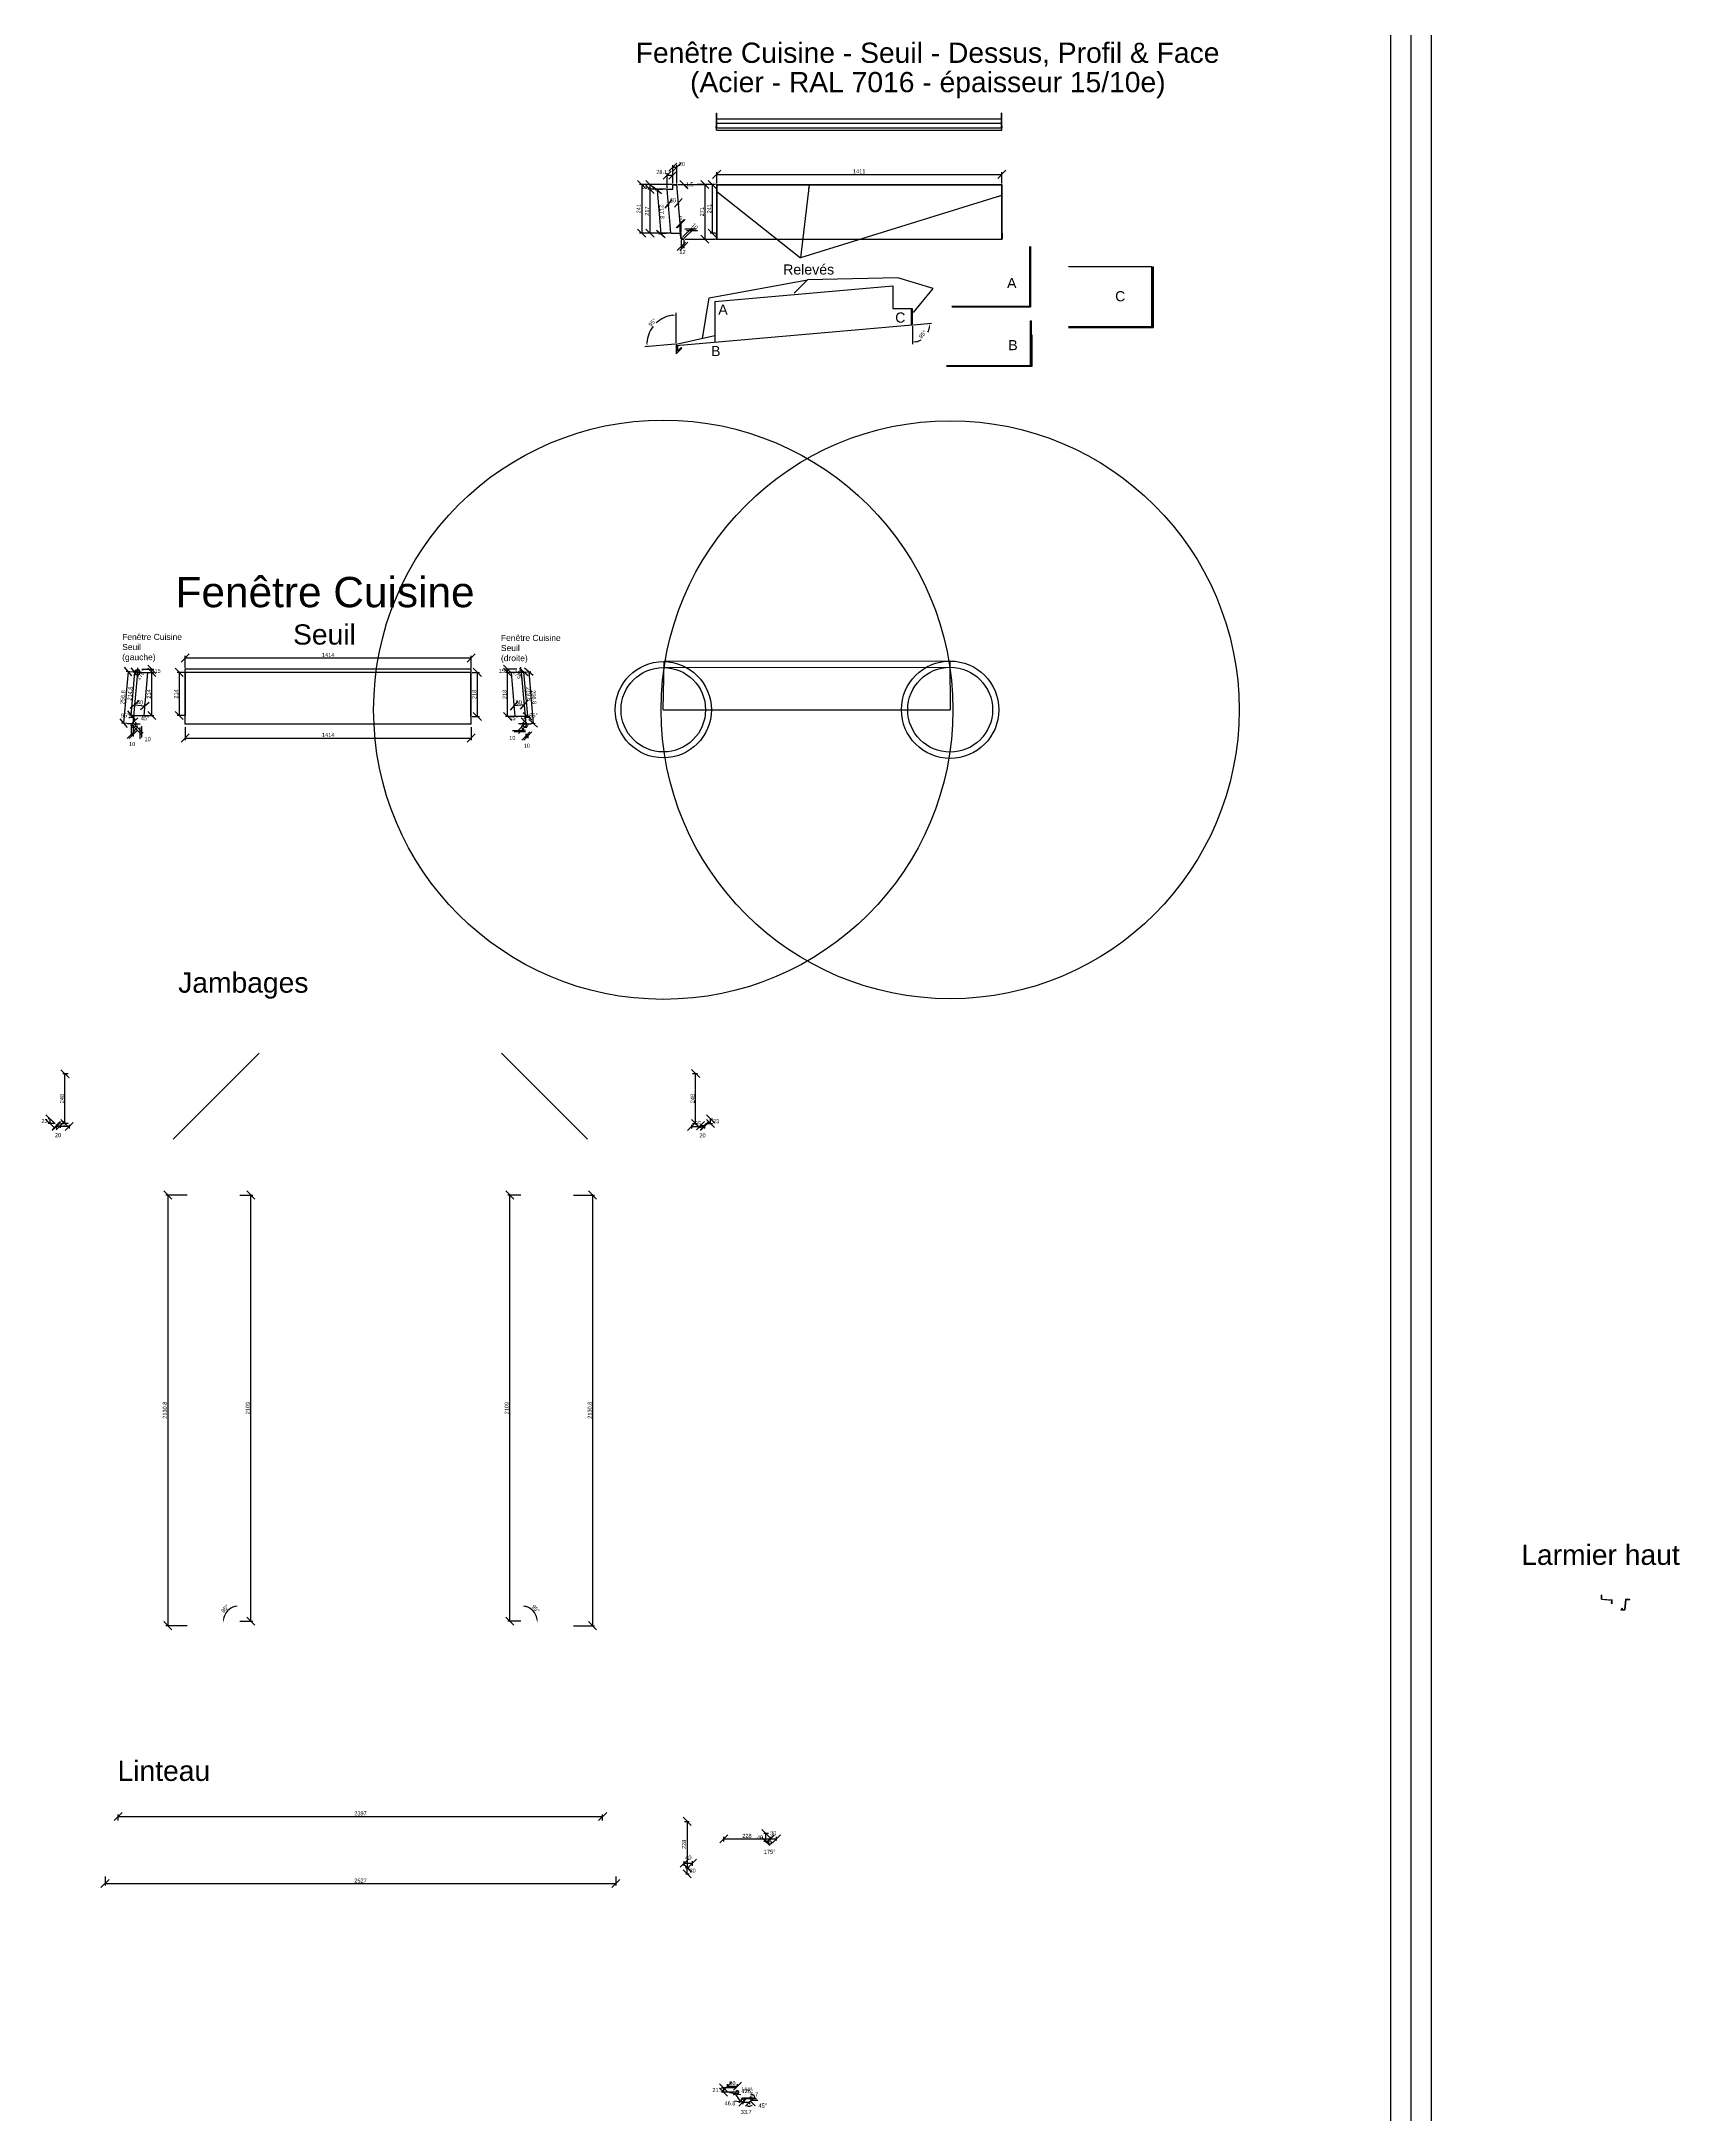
# Model space of a CAD drawing. Header units: millimetres. Extents: x -676 to 20789, y -6551 to 3706.
# Drawn here: x -676 to 7427, y -6551 to 3706 of the extents above; entities that cross this region are included whole.
import ezdxf

# ---------------------------------------------------------------- set-up
doc = ezdxf.new("R2010")
doc.units = ezdxf.units.MM
doc.layers.get('0').update_dxf_attribs({"lineweight": 25, "true_color": 0xffffff})
doc.layers.get('Defpoints').update_dxf_attribs({"true_color": 0xffffff})
for name, color, linetype, lineweight, true_color in [('0 ... Seuil', 178, 'Continuous', 25, 0x000000), ('0 ... Seuil ... Existant', 2, 'Continuous', 25, 0xffff00), ('0 ... Seuil ... Existant ... Construction', 56, 'Continuous', 25, 0x808000), ('0 ... Seuil ... Rectangle', 5, 'Continuous', 25, 0x0000ff), ('0 ... Seuil ... Rectangle ... Cotes Angles', 4, 'Continuous', 25, 0x00ffff), ('Cotes', 4, 'Continuous', 25, 0x00ffff), ('Option Bois Brule ... OptionRecalepinage ... Larmier', 178, 'Continuous', 25, 0x000000)]:
    doc.layers.add(name, color=color, linetype=linetype, lineweight=lineweight, true_color=true_color)
doc.styles.add('QCADDimTextStyle', font='txt')
doc.styles.add('textstyle11', font='')
doc.styles.add('textstyle12', font='')
doc.styles.add('textstyle13', font='')
doc.styles.add('textstyle14', font='')
doc.styles.add('textstyle22', font='')
doc.styles.add('textstyle23', font='')
doc.styles.add('textstyle24', font='')
doc.styles.add('textstyle25', font='')
doc.styles.add('textstyle26', font='')
doc.styles.add('textstyle27', font='')
doc.styles.add('textstyle28', font='')
doc.styles.add('textstyle29', font='')
doc.styles.add('textstyle30', font='')
doc.styles.add('textstyle31', font='')
doc.styles.add('textstyle32', font='')
doc.styles.add('textstyle33', font='')
doc.styles.get('textstyle11').set_extended_font_data('Liberation Sans')
doc.styles.get('textstyle12').set_extended_font_data('Liberation Sans')
doc.styles.get('textstyle13').set_extended_font_data('Liberation Sans')
doc.styles.get('textstyle14').set_extended_font_data('Liberation Sans')
doc.styles.get('textstyle22').set_extended_font_data('Liberation Sans')
doc.styles.get('textstyle23').set_extended_font_data('Liberation Sans')
doc.styles.get('textstyle24').set_extended_font_data('Liberation Sans')
doc.styles.get('textstyle25').set_extended_font_data('Liberation Sans')
doc.styles.get('textstyle26').set_extended_font_data('Liberation Sans')
doc.styles.get('textstyle27').set_extended_font_data('Liberation Sans')
doc.styles.get('textstyle28').set_extended_font_data('Liberation Sans')
doc.styles.get('textstyle29').set_extended_font_data('Liberation Sans')
doc.styles.get('textstyle30').set_extended_font_data('Liberation Sans')
doc.styles.get('textstyle31').set_extended_font_data('Liberation Sans')
doc.styles.get('textstyle32').set_extended_font_data('Liberation Sans')
doc.styles.get('textstyle33').set_extended_font_data('Liberation Sans')
doc.dimstyles.new('QCADDimStyle', dxfattribs={"dimtxt": 20, "dimasz": 20, "dimexe": 10, "dimexo": 5, "dimgap": 5, "dimtad": 1, "dimtoh": 1, "dimdec": 4, "dimzin": 0, "dimdsep": 46, "dimtxsty": 'QCADDimTextStyle', "dimcen": 0.09, "dimadec": 0, "dimazin": 0, "dimtfac": 1, "dimtdec": 4, "dimtofl": 0, "dimtmove": 0, "dimatfit": 3, "dimfxl": 1, "dimtolj": 1, "dimtzin": 0, "dimarcsym": 0})

# ---------------------------------------------------------------- blocks, each defined once
blk = doc.blocks.new('SeuilBaie1_VueDessus')
at = {"layer": '0 ... Seuil'}
for p, q in [((-5, -271), (-5, 0)), ((1409, 0), (-5, 0)), ((1409, -271), (1409, 0)), ((1409, -15), (-5, -15)), ((-3.5, -229), (-3.5, -15)), ((1407.5, -233), (1407.5, -15)), ((-3.5, -229), (-5, -229)), ((1409, -271), (-5, -271)), ((1409, -233), (1407.5, -233))]:
    blk.add_line(p, q, dxfattribs=at)
blk = doc.blocks.new('SeuilBaie1_VueCoupeEst')
at = {"layer": '0 ... Seuil'}
for p, q in [((1, 0), (0, 0)), ((1, -15), (-49, -15)), ((-49, -15), (-30, -233)), ((0, 0), (0, -15)), ((1, 0), (1, -15)), ((1, -15), (23, -269)), ((20, -233), (-30, -233)), ((19, -233), (22, -271)), ((22, -271), (32, -271)), ((23, -269), (29, -269)), ((24, -265), (25, -264)), ((24, -265), (29, -269)), ((25, -264), (32, -271))]:
    blk.add_line(p, q, dxfattribs=at)
blk = doc.blocks.new('*D12')
at = {"layer": 'Cotes', "color": 0, "lineweight": -2}
for p, q in [((1650, 580), (1610, 620)), ((1610, 605), (1650, 565)), ((1676, 600), (1620, 600)), ((1676, 585), (1620, 585)), ((1630, 585), (1630, 600))]:
    blk.add_line(p, q, dxfattribs=at)
at = {"layer": 'Defpoints', "color": 0}
for p in [(1630, 600), (1681, 600), (1681, 585)]:
    blk.add_point(p, dxfattribs=at)
at = {"layer": 'Cotes', "color": 0, "insert": (1602, 592), "char_height": 20, "attachment_point": 5, "style": 'QCADDimTextStyle'}
blk.add_mtext('\\A1;15', dxfattribs=at)
blk = doc.blocks.new('*D13')
at = {"layer": 'Cotes', "color": 0, "lineweight": -2}
for p, q in [((1701, 585), (1745, 589)), ((1756, 570), (1713, 606)), ((1735, 588), (1756, 332)), ((1723, 330), (1766, 333)), ((1735, 351), (1778, 314))]:
    blk.add_line(p, q, dxfattribs=at)
at = {"layer": 'Defpoints', "color": 0}
for p in [(1696, 585), (1718, 329), (1756, 332)]:
    blk.add_point(p, dxfattribs=at)
at = {"layer": 'Cotes', "color": 0, "insert": (1760, 462), "char_height": 20, "attachment_point": 5, "rotation": 274.8885, "style": 'QCADDimTextStyle'}
blk.add_mtext('\\A1;256.8', dxfattribs=at)
blk = doc.blocks.new('*D14')
at = {"layer": 'Cotes', "color": 0, "lineweight": -2}
for p, q in [((1740, 290), (1700, 250)), ((1710, 250), (1750, 290)), ((1720, 280), (1720, 260)), ((1720, 270), (1730, 270)), ((1730, 280), (1730, 260))]:
    blk.add_line(p, q, dxfattribs=at)
at = {"layer": 'Defpoints', "color": 0}
for p in [(1720, 285), (1730, 285), (1730, 270)]:
    blk.add_point(p, dxfattribs=at)
at = {"layer": 'Cotes', "color": 0, "insert": (1725, 222), "char_height": 20, "attachment_point": 5, "style": 'QCADDimTextStyle'}
blk.add_mtext('\\A1;10', dxfattribs=at)
blk = doc.blocks.new('*D15')
at = {"layer": 'Cotes', "color": 0, "lineweight": -2}
for p, q in [((1680, 442), (1643, 398)), ((1711, 424), (1662, 420)), ((1662, 415), (1662, 410)), ((1693, 403), (1730, 446)), ((1712, 419), (1712, 414))]:
    blk.add_line(p, q, dxfattribs=at)
at = {"layer": 'Defpoints', "color": 0}
for p in [(1662, 420), (1662, 420), (1711, 424)]:
    blk.add_point(p, dxfattribs=at)
at = {"layer": 'Cotes', "color": 0, "insert": (1685, 437), "char_height": 20, "attachment_point": 5, "rotation": 5, "style": 'QCADDimTextStyle'}
blk.add_mtext('\\A1;50', dxfattribs=at)
blk = doc.blocks.new('*D16')
at = {"layer": 'Cotes', "color": 0, "lineweight": -2}
for p, q in [((1718, 333), (1676, 290)), ((1725, 326), (1683, 283)), ((1654, 297), (1711, 297)), ((1718, 290), (1662, 290))]:
    blk.add_line(p, q, dxfattribs=at)
at = {"layer": 'Defpoints', "color": 0}
for p in [(1722, 336), (1729, 329), (1683, 297)]:
    blk.add_point(p, dxfattribs=at)
at = {"layer": 'Cotes', "color": 0, "insert": (1653, 260), "char_height": 20, "attachment_point": 5, "style": 'QCADDimTextStyle'}
blk.add_mtext('\\A1;10', dxfattribs=at)
blk = doc.blocks.new('*D17')
at = {"layer": 'Cotes', "color": 0, "lineweight": -2}
for p, q in [((1697, 590), (1695, 610)), ((1697, 580), (1697, 560))]:
    blk.add_line(p, q, dxfattribs=at)
blk.add_arc((1697, 585), 15.1, 177.7585, 187.2415, dxfattribs=at)
at = {"layer": 'Cotes', "color": 0}
for points in [[(1685, 583), (1680, 588), (1696, 600)], [(1680, 581), (1684, 586), (1697, 570)]]:
    blk.add_solid(points, dxfattribs=at)
at = {"layer": 'Defpoints', "color": 0}
for p in [(1684, 592), (1697, 600), (1697, 585), (1697, 585), (1699, 569)]:
    blk.add_point(p, dxfattribs=at)
at = {"layer": 'Cotes', "color": 0, "insert": (1680, 570), "char_height": 20, "attachment_point": 5, "rotation": 311.0255, "style": 'QCADDimTextStyle'}
blk.add_mtext('\\A1;175%%d', dxfattribs=at)
blk = doc.blocks.new('*D18')
at = {"layer": 'Cotes', "color": 0, "lineweight": -2}
for p, q in [((1715, 330), (1684, 330)), ((1717, 339), (1696, 360))]:
    blk.add_line(p, q, dxfattribs=at)
for start, end in [(215.9056, 251.8113), (63.1887, 99.0944)]:
    blk.add_arc((1726, 330), 32.4, start, end, dxfattribs=at)
at = {"layer": 'Cotes', "color": 0}
for points in [[(1703, 312), (1697, 310), (1694, 330)], [(1720, 365), (1723, 359), (1703, 353)]]:
    blk.add_solid(points, dxfattribs=at)
at = {"layer": 'Defpoints', "color": 0}
for p in [(1698, 346), (1720, 330), (1721, 335), (1726, 330), (1726, 330)]:
    blk.add_point(p, dxfattribs=at)
at = {"layer": 'Cotes', "color": 0, "insert": (1659, 358), "char_height": 20, "attachment_point": 5, "style": 'QCADDimTextStyle'}
blk.add_mtext('\\A1;45%%d', dxfattribs=at)
blk = doc.blocks.new('*D19')
at = {"layer": 'Cotes', "color": 0, "lineweight": -2}
blk.add_line((1731, 330), (1746, 330), dxfattribs=at)
for start, end in [(168.9674, 242.9349), (212.0651, 286.0326)]:
    blk.add_arc((1720, 330), 16.6, start, end, dxfattribs=at)
at = {"layer": 'Cotes', "color": 0}
for points in [[(1706, 331), (1701, 336), (1718, 347)], [(1727, 312), (1722, 316), (1736, 330)]]:
    blk.add_solid(points, dxfattribs=at)
at = {"layer": 'Defpoints', "color": 0}
for p in [(1718, 349), (1720, 330), (1720, 330), (1726, 330), (1734, 339)]:
    blk.add_point(p, dxfattribs=at)
at = {"layer": 'Cotes', "color": 0, "insert": (1758, 372), "char_height": 20, "attachment_point": 5, "style": 'QCADDimTextStyle'}
blk.add_mtext('\\A1;95%%d', dxfattribs=at)
blk = doc.blocks.new('*D20')
at = {"layer": 'Cotes', "color": 0, "lineweight": -2}
for p, q in [((35, 313), (35, 250)), ((1449, 313), (1449, 250)), ((55, 280), (15, 240)), ((35, 260), (1449, 260)), ((1429, 240), (1469, 280))]:
    blk.add_line(p, q, dxfattribs=at)
at = {"layer": 'Defpoints', "color": 0}
for p in [(35, 318), (1449, 318), (1449, 260)]:
    blk.add_point(p, dxfattribs=at)
at = {"layer": 'Cotes', "color": 0, "insert": (742, 275), "char_height": 20, "attachment_point": 5, "style": 'QCADDimTextStyle'}
blk.add_mtext('\\A1;1414', dxfattribs=at)
blk = doc.blocks.new('*D21')
at = {"layer": 'Cotes', "color": 0, "lineweight": -2}
for p, q in [((55, 676), (15, 636)), ((35, 605), (35, 666)), ((35, 656), (1449, 656)), ((1429, 636), (1469, 676)), ((1449, 605), (1449, 666))]:
    blk.add_line(p, q, dxfattribs=at)
at = {"layer": 'Defpoints', "color": 0}
for p in [(1449, 656), (35, 600), (1449, 600)]:
    blk.add_point(p, dxfattribs=at)
at = {"layer": 'Cotes', "color": 0, "insert": (742, 671), "char_height": 20, "attachment_point": 5, "style": 'QCADDimTextStyle'}
blk.add_mtext('\\A1;1414', dxfattribs=at)
blk = doc.blocks.new('*D22')
at = {"layer": 'Cotes', "color": 0, "lineweight": -2}
for p, q in [((2654, -1644), (2614, -1604)), ((2614, -1627), (2654, -1667)), ((2634, -1647), (2634, -1624)), ((2639, -1624), (2644, -1624)), ((2609, -1647), (2644, -1647))]:
    blk.add_line(p, q, dxfattribs=at)
at = {"layer": 'Defpoints', "color": 0}
for p in [(2634, -1624), (2634, -1624), (2604, -1647)]:
    blk.add_point(p, dxfattribs=at)
at = {"layer": 'Cotes', "color": 0, "insert": (2661, -1636), "char_height": 20, "attachment_point": 5, "style": 'QCADDimTextStyle'}
blk.add_mtext('\\A1;23', dxfattribs=at)
blk = doc.blocks.new('*D23')
at = {"layer": 'Cotes', "color": 0, "lineweight": -2}
for p, q in [((2580, -1420), (2540, -1380)), ((2544, -1400), (2570, -1400)), ((2560, -1648), (2560, -1400)), ((2540, -1628), (2580, -1668)), ((2544, -1648), (2570, -1648))]:
    blk.add_line(p, q, dxfattribs=at)
at = {"layer": 'Defpoints', "color": 0}
for p in [(2539, -1400), (2560, -1400), (2539, -1648)]:
    blk.add_point(p, dxfattribs=at)
at = {"layer": 'Cotes', "color": 0, "insert": (2545, -1524), "char_height": 20, "attachment_point": 5, "rotation": 90, "style": 'QCADDimTextStyle'}
blk.add_mtext('\\A1;248', dxfattribs=at)
blk = doc.blocks.new('*D24')
at = {"layer": 'Cotes', "color": 0, "lineweight": -2}
for p, q in [((2559, -1642), (2519, -1682)), ((2539, -1654), (2539, -1672)), ((2539, -1662), (2604, -1662)), ((2584, -1682), (2624, -1642)), ((2604, -1655), (2604, -1672))]:
    blk.add_line(p, q, dxfattribs=at)
at = {"layer": 'Defpoints', "color": 0}
for p in [(2539, -1648), (2604, -1650), (2604, -1662)]:
    blk.add_point(p, dxfattribs=at)
at = {"layer": 'Cotes', "color": 0, "insert": (2571, -1647), "char_height": 20, "attachment_point": 5, "style": 'QCADDimTextStyle'}
blk.add_mtext('\\A1;65', dxfattribs=at)
blk = doc.blocks.new('*D25')
at = {"layer": 'Cotes', "color": 0, "lineweight": -2}
for p, q in [((2604, -1638), (2564, -1678)), ((2584, -1678), (2624, -1638)), ((2584, -1652), (2584, -1668)), ((2604, -1658), (2584, -1658)), ((2604, -1652), (2604, -1668))]:
    blk.add_line(p, q, dxfattribs=at)
at = {"layer": 'Defpoints', "color": 0}
for p in [(2584, -1647), (2584, -1658), (2604, -1647)]:
    blk.add_point(p, dxfattribs=at)
at = {"layer": 'Cotes', "color": 0, "insert": (2594, -1706), "char_height": 20, "attachment_point": 5, "style": 'QCADDimTextStyle'}
blk.add_mtext('\\A1;20', dxfattribs=at)
blk = doc.blocks.new('*D26')
at = {"layer": 'Cotes', "color": 0, "lineweight": -2}
for p, q in [((1660.5, -2021), (1620.5, -1981)), ((1695.5, -2001), (1630.5, -2001)), ((1640.5, -4110), (1640.5, -2001)), ((1620.5, -4090), (1660.5, -4130)), ((1695.5, -4110), (1630.5, -4110))]:
    blk.add_line(p, q, dxfattribs=at)
at = {"layer": 'Defpoints', "color": 0}
for p in [(1640.5, -2001), (1700.5, -2001), (1700.5, -4110)]:
    blk.add_point(p, dxfattribs=at)
at = {"layer": 'Cotes', "color": 0, "insert": (1625.5, -3055.5), "char_height": 20, "attachment_point": 5, "rotation": 90, "style": 'QCADDimTextStyle'}
blk.add_mtext('\\A1;2109', dxfattribs=at)
blk = doc.blocks.new('*D27')
at = {"layer": 'Cotes', "color": 0, "lineweight": -2}
for p, q in [((1955, -2001), (2060, -2001)), ((2070, -2021), (2030, -1981)), ((2050, -2001), (2050, -4132)), ((1955, -4132), (2060, -4132)), ((2030, -4112), (2070, -4152))]:
    blk.add_line(p, q, dxfattribs=at)
at = {"layer": 'Defpoints', "color": 0}
for p in [(1950, -2001), (1950, -4132), (2050, -4132)]:
    blk.add_point(p, dxfattribs=at)
at = {"layer": 'Cotes', "color": 0, "insert": (2036, -3066), "char_height": 20, "attachment_point": 5, "rotation": 90, "style": 'QCADDimTextStyle'}
blk.add_mtext('\\A1;2130.8', dxfattribs=at)
blk = doc.blocks.new('*D28')
at = {"layer": 'Cotes', "color": 0, "lineweight": -2}
blk.add_arc((1700, -4110), 76.2, 10.0902, 74.9098, dxfattribs=at)
at = {"layer": 'Cotes', "color": 0}
for points in [[(1721, -4033), (1720, -4040), (1700, -4034)], [(1772, -4097), (1779, -4097), (1776, -4117)]]:
    blk.add_solid(points, dxfattribs=at)
at = {"layer": 'Defpoints', "color": 0}
for p in [(1700, -3901), (1769, -4076), (1700, -4110), (1700, -4110), (1834, -4122)]:
    blk.add_point(p, dxfattribs=at)
at = {"layer": 'Cotes', "color": 0, "insert": (1768, -4048), "char_height": 20, "attachment_point": 5, "rotation": 312.5, "style": 'QCADDimTextStyle'}
blk.add_mtext('\\A1;95%%d', dxfattribs=at)
blk = doc.blocks.new('*D29')
at = {"layer": 'Cotes', "color": 0, "lineweight": -2}
for p, q in [((-584, -1642), (-624, -1682)), ((-604, -1655), (-604, -1672)), ((-539, -1662), (-604, -1662)), ((-559, -1682), (-519, -1642)), ((-539, -1654), (-539, -1672))]:
    blk.add_line(p, q, dxfattribs=at)
at = {"layer": 'Defpoints', "color": 0}
for p in [(-604, -1650), (-604, -1662), (-539, -1648)]:
    blk.add_point(p, dxfattribs=at)
at = {"layer": 'Cotes', "color": 0, "insert": (-571, -1647), "char_height": 20, "attachment_point": 5, "style": 'QCADDimTextStyle'}
blk.add_mtext('\\A1;65', dxfattribs=at)
blk = doc.blocks.new('*D30')
at = {"layer": 'Cotes', "color": 0, "lineweight": -2}
for p, q in [((-584, -1638), (-624, -1678)), ((-604, -1678), (-564, -1638)), ((-604, -1652), (-604, -1668)), ((-604, -1658), (-584, -1658)), ((-584, -1652), (-584, -1668))]:
    blk.add_line(p, q, dxfattribs=at)
at = {"layer": 'Defpoints', "color": 0}
for p in [(-604, -1647), (-584, -1647), (-584, -1658)]:
    blk.add_point(p, dxfattribs=at)
at = {"layer": 'Cotes', "color": 0, "insert": (-594, -1705), "char_height": 20, "attachment_point": 5, "style": 'QCADDimTextStyle'}
blk.add_mtext('\\A1;20', dxfattribs=at)
blk = doc.blocks.new('*D31')
at = {"layer": 'Cotes', "color": 0, "lineweight": -2}
for p, q in [((304.5, -2001), (369.5, -2001)), ((379.5, -2021), (339.5, -1981)), ((359.5, -4110), (359.5, -2001)), ((339.5, -4090), (379.5, -4130)), ((304.5, -4110), (369.5, -4110))]:
    blk.add_line(p, q, dxfattribs=at)
at = {"layer": 'Defpoints', "color": 0}
for p in [(299.5, -2001), (359.5, -2001), (299.5, -4110)]:
    blk.add_point(p, dxfattribs=at)
at = {"layer": 'Cotes', "color": 0, "insert": (344.5, -3055.5), "char_height": 20, "attachment_point": 5, "rotation": 90, "style": 'QCADDimTextStyle'}
blk.add_mtext('\\A1;2109', dxfattribs=at)
blk = doc.blocks.new('*D32')
at = {"layer": 'Cotes', "color": 0, "lineweight": -2}
for p, q in [((-31, -2021), (-71, -1981)), ((45, -2001), (-61, -2001)), ((-51, -2001), (-51, -4132)), ((-71, -4112), (-31, -4152)), ((45, -4132), (-61, -4132))]:
    blk.add_line(p, q, dxfattribs=at)
at = {"layer": 'Defpoints', "color": 0}
for p in [(50, -2001), (-51, -4132), (50, -4132)]:
    blk.add_point(p, dxfattribs=at)
at = {"layer": 'Cotes', "color": 0, "insert": (-66, -3066), "char_height": 20, "attachment_point": 5, "rotation": 90, "style": 'QCADDimTextStyle'}
blk.add_mtext('\\A1;2130.8', dxfattribs=at)
blk = doc.blocks.new('*D33')
at = {"layer": 'Cotes', "color": 0, "lineweight": -2}
for p, q in [((-614, -1644), (-654, -1604)), ((-654, -1627), (-614, -1667)), ((-639, -1624), (-644, -1624)), ((-634, -1647), (-634, -1624)), ((-609, -1647), (-644, -1647))]:
    blk.add_line(p, q, dxfattribs=at)
at = {"layer": 'Defpoints', "color": 0}
for p in [(-634, -1624), (-634, -1624), (-604, -1647)]:
    blk.add_point(p, dxfattribs=at)
at = {"layer": 'Cotes', "color": 0, "insert": (-661, -1635), "char_height": 20, "attachment_point": 5, "style": 'QCADDimTextStyle'}
blk.add_mtext('\\A1;23', dxfattribs=at)
blk = doc.blocks.new('*D34')
at = {"layer": 'Cotes', "color": 0, "lineweight": -2}
blk.add_arc((300, -4110), 76.2, 105.0902, 169.9098, dxfattribs=at)
at = {"layer": 'Cotes', "color": 0}
for points in [[(221, -4097), (228, -4097), (224, -4117)], [(280, -4040), (279, -4033), (300, -4034)]]:
    blk.add_solid(points, dxfattribs=at)
at = {"layer": 'Defpoints', "color": 0}
for p in [(300, -3901), (260, -4045), (166, -4122), (300, -4110), (300, -4110)]:
    blk.add_point(p, dxfattribs=at)
at = {"layer": 'Cotes', "color": 0, "insert": (232, -4048), "char_height": 20, "attachment_point": 5, "rotation": 47.5, "style": 'QCADDimTextStyle'}
blk.add_mtext('\\A1;95%%d', dxfattribs=at)
blk = doc.blocks.new('*D35')
at = {"layer": 'Cotes', "color": 0, "lineweight": -2}
for p, q in [((-540, -1421), (-580, -1381)), ((-544, -1401), (-570, -1401)), ((-560, -1648), (-560, -1401)), ((-580, -1628), (-540, -1668)), ((-544, -1648), (-570, -1648))]:
    blk.add_line(p, q, dxfattribs=at)
at = {"layer": 'Defpoints', "color": 0}
for p in [(-560, -1401), (-539, -1401), (-539, -1648)]:
    blk.add_point(p, dxfattribs=at)
at = {"layer": 'Cotes', "color": 0, "insert": (-575, -1524), "char_height": 20, "attachment_point": 5, "rotation": 90, "style": 'QCADDimTextStyle'}
blk.add_mtext('\\A1;248', dxfattribs=at)
blk = doc.blocks.new('*D36')
at = {"layer": 'Cotes', "color": 0, "lineweight": -2}
for p, q in [((2720, -5167), (2680, -5207)), ((2700, -5200), (2700, -5177)), ((2700, -5187), (2928, -5187)), ((2908, -5207), (2948, -5167)), ((2928, -5195), (2928, -5177))]:
    blk.add_line(p, q, dxfattribs=at)
at = {"layer": 'Defpoints', "color": 0}
for p in [(2700, -5204), (2928, -5187), (2928, -5200)]:
    blk.add_point(p, dxfattribs=at)
at = {"layer": 'Cotes', "color": 0, "insert": (2814, -5172), "char_height": 20, "attachment_point": 5, "style": 'QCADDimTextStyle'}
blk.add_mtext('\\A1;228', dxfattribs=at)
blk = doc.blocks.new('*D37')
at = {"layer": 'Cotes', "color": 0, "lineweight": -2}
for p, q in [((2927, -5180), (2887, -5140)), ((2887, -5180), (2927, -5220)), ((2920, -5160), (2897, -5160)), ((2920, -5200), (2897, -5200)), ((2907, -5200), (2907, -5160))]:
    blk.add_line(p, q, dxfattribs=at)
at = {"layer": 'Defpoints', "color": 0}
for p in [(2907, -5160), (2925, -5160), (2925, -5200)]:
    blk.add_point(p, dxfattribs=at)
at = {"layer": 'Cotes', "color": 0, "insert": (2879, -5180), "char_height": 20, "attachment_point": 5, "style": 'QCADDimTextStyle'}
blk.add_mtext('\\A1;40', dxfattribs=at)
blk = doc.blocks.new('*D38')
at = {"layer": 'Cotes', "color": 0, "lineweight": -2}
for p, q in [((2538, -5120), (2498, -5080)), ((2505, -5100), (2528, -5100)), ((2518, -5100), (2518, -5328)), ((2498, -5308), (2538, -5348)), ((2510, -5328), (2528, -5328))]:
    blk.add_line(p, q, dxfattribs=at)
at = {"layer": 'Defpoints', "color": 0}
for p in [(2500, -5100), (2504, -5328), (2518, -5328)]:
    blk.add_point(p, dxfattribs=at)
at = {"layer": 'Cotes', "color": 0, "insert": (2503, -5214), "char_height": 20, "attachment_point": 5, "rotation": 90, "style": 'QCADDimTextStyle'}
blk.add_mtext('\\A1;228', dxfattribs=at)
blk = doc.blocks.new('*D39')
at = {"layer": 'Cotes', "color": 0, "lineweight": -2}
for p, q in [((2524, -5287), (2484, -5327)), ((2504, -5320), (2504, -5297)), ((2504, -5307), (2544, -5307)), ((2524, -5327), (2564, -5287)), ((2544, -5320), (2544, -5297))]:
    blk.add_line(p, q, dxfattribs=at)
at = {"layer": 'Defpoints', "color": 0}
for p in [(2504, -5325), (2544, -5307), (2544, -5325)]:
    blk.add_point(p, dxfattribs=at)
at = {"layer": 'Cotes', "color": 0, "insert": (2524, -5279), "char_height": 20, "attachment_point": 5, "style": 'QCADDimTextStyle'}
blk.add_mtext('\\A1;40', dxfattribs=at)
blk = doc.blocks.new('*D40')
at = {"layer": 'Cotes', "color": 0, "lineweight": -2}
for p, q in [((-342, -5388), (-382, -5428)), ((-362, -5373), (-362, -5418)), ((-362, -5408), (2165, -5408)), ((2145, -5428), (2185, -5388)), ((2165, -5373), (2165, -5418))]:
    blk.add_line(p, q, dxfattribs=at)
at = {"layer": 'Defpoints', "color": 0}
for p in [(-362, -5368), (2165, -5368), (2165, -5408)]:
    blk.add_point(p, dxfattribs=at)
at = {"layer": 'Cotes', "color": 0, "insert": (902, -5393), "char_height": 20, "attachment_point": 5, "style": 'QCADDimTextStyle'}
blk.add_mtext('\\A1;2527', dxfattribs=at)
blk = doc.blocks.new('*D41')
at = {"layer": 'Cotes', "color": 0, "lineweight": -2}
for p, q in [((-277, -5056), (-317, -5096)), ((-297, -5095), (-297, -5066)), ((-297, -5076), (2100, -5076)), ((2080, -5096), (2120, -5056)), ((2100, -5095), (2100, -5066))]:
    blk.add_line(p, q, dxfattribs=at)
at = {"layer": 'Defpoints', "color": 0}
for p in [(-297, -5100), (2100, -5076), (2100, -5100)]:
    blk.add_point(p, dxfattribs=at)
at = {"layer": 'Cotes', "color": 0, "insert": (902, -5061), "char_height": 20, "attachment_point": 5, "style": 'QCADDimTextStyle'}
blk.add_mtext('\\A1;2397', dxfattribs=at)
blk = doc.blocks.new('*D42')
at = {"layer": 'Cotes', "color": 0, "lineweight": -2}
for start, end in [(180.0016, 0.0008), (174.9992, 354.9984)]:
    blk.add_arc((2928, -5202), 9.57, start, end, dxfattribs=at)
at = {"layer": 'Cotes', "color": 0}
for points in [[(2917, -5204), (2918, -5197), (2938, -5202)], [(2938, -5198), (2938, -5205), (2918, -5202)]]:
    blk.add_solid(points, dxfattribs=at)
at = {"layer": 'Defpoints', "color": 0}
for p in [(2902, -5202), (2923, -5210), (2928, -5202), (2928, -5202), (2947, -5203)]:
    blk.add_point(p, dxfattribs=at)
at = {"layer": 'Cotes', "color": 0, "insert": (2926, -5251), "char_height": 20, "attachment_point": 5, "style": 'QCADDimTextStyle'}
blk.add_mtext('\\A1;175%%d', dxfattribs=at)
blk = doc.blocks.new('LarmierHautBaie1_VueCoupe')
at = {"layer": 'Option Bois Brule ... OptionRecalepinage ... Larmier'}
for p, q in [((0, 0), (0, 21)), ((2, 21), (0, 21)), ((0, 0), (52, -5)), ((2, 1), (2, 21)), ((2, 1), (53, -3)), ((46, -16), (47, -15)), ((46, -16), (53, -23)), ((47, -15), (52, -20)), ((52, -20), (52, -5)), ((53, -23), (53, -3))]:
    blk.add_line(p, q, dxfattribs=at)
blk = doc.blocks.new('*D43')
at = {"layer": 'Cotes', "color": 0, "lineweight": -2}
for p, q in [((1454, 585), (1490, 585)), ((1500, 565), (1460, 605)), ((1480, 367), (1480, 585)), ((1454, 367), (1490, 367)), ((1460, 387), (1500, 347))]:
    blk.add_line(p, q, dxfattribs=at)
at = {"layer": 'Defpoints', "color": 0}
for p in [(1449, 585), (1480, 585), (1449, 367)]:
    blk.add_point(p, dxfattribs=at)
at = {"layer": 'Cotes', "color": 0, "insert": (1465, 476), "char_height": 20, "attachment_point": 5, "rotation": 90, "style": 'QCADDimTextStyle'}
blk.add_mtext('\\A1;218', dxfattribs=at)
blk = doc.blocks.new('*D44')
at = {"layer": 'Cotes', "color": 0, "lineweight": -2}
for p, q in [((25, 565), (-15, 605)), ((30, 585), (-5, 585)), ((5, 585), (5, 371)), ((-15, 391), (25, 351)), ((30, 371), (-5, 371))]:
    blk.add_line(p, q, dxfattribs=at)
at = {"layer": 'Defpoints', "color": 0}
for p in [(35, 585), (5, 371), (35, 371)]:
    blk.add_point(p, dxfattribs=at)
at = {"layer": 'Cotes', "color": 0, "insert": (-10, 478), "char_height": 20, "attachment_point": 5, "rotation": 90, "style": 'QCADDimTextStyle'}
blk.add_mtext('\\A1;214', dxfattribs=at)
blk = doc.blocks.new('SeuilBaie1_VueCoupeOuest')
at = {"layer": '0 ... Seuil'}
for p, q in [((-2, 0), (-2, -15)), ((-2, 0), (0, 0)), ((0, 0), (0, -15)), ((-2, -15), (-24, -269)), ((-2, -15), (49, -15)), ((49, -15), (30, -229)), ((-26, -264), (-33, -271)), ((-22, -271), (-33, -271)), ((-25, -265), (-29, -269)), ((-24, -269), (-29, -269)), ((-25, -265), (-26, -264)), ((-19, -229), (-22, -271)), ((-20, -229), (30, -229))]:
    blk.add_line(p, q, dxfattribs=at)
blk = doc.blocks.new('*D45')
at = {"layer": 'Cotes', "color": 0, "lineweight": -2}
for p, q in [((1650, 565), (1610, 605)), ((1692, 585), (1620, 585)), ((1630, 367), (1630, 585)), ((1610, 387), (1650, 347)), ((1711, 367), (1620, 367))]:
    blk.add_line(p, q, dxfattribs=at)
at = {"layer": 'Defpoints', "color": 0}
for p in [(1630, 585), (1697, 585), (1716, 367)]:
    blk.add_point(p, dxfattribs=at)
at = {"layer": 'Cotes', "color": 0, "insert": (1615, 476), "char_height": 20, "attachment_point": 5, "rotation": 90, "style": 'QCADDimTextStyle'}
blk.add_mtext('\\A1;218', dxfattribs=at)
blk = doc.blocks.new('*D46')
at = {"layer": 'Cotes', "color": 0, "lineweight": -2}
for p, q in [((1731, 568), (1688, 604)), ((1702, 586), (1720, 587)), ((1729, 368), (1710, 586)), ((1707, 386), (1750, 350)), ((1721, 368), (1739, 369))]:
    blk.add_line(p, q, dxfattribs=at)
at = {"layer": 'Defpoints', "color": 0}
for p in [(1697, 585), (1710, 586), (1716, 367)]:
    blk.add_point(p, dxfattribs=at)
at = {"layer": 'Cotes', "color": 0, "insert": (1734, 478), "char_height": 20, "attachment_point": 5, "rotation": 275, "style": 'QCADDimTextStyle'}
blk.add_mtext('\\A1;218.8', dxfattribs=at)
blk = doc.blocks.new('*D47')
at = {"layer": 'Cotes', "color": 0, "lineweight": -2}
for p, q in [((-110, 580), (-150, 620)), ((-180, 600), (-120, 600)), ((-180, 585), (-120, 585)), ((-150, 605), (-110, 565)), ((-130, 585), (-130, 600))]:
    blk.add_line(p, q, dxfattribs=at)
at = {"layer": 'Defpoints', "color": 0}
for p in [(-185, 600), (-185, 585), (-130, 600)]:
    blk.add_point(p, dxfattribs=at)
at = {"layer": 'Cotes', "color": 0, "insert": (-102, 592), "char_height": 20, "attachment_point": 5, "style": 'QCADDimTextStyle'}
blk.add_mtext('\\A1;15', dxfattribs=at)
blk = doc.blocks.new('*D48')
at = {"layer": 'Cotes', "color": 0, "lineweight": -2}
for p, q in [((-248, 589), (-270, 333)), ((-230, 567), (-266, 611)), ((-205, 585), (-258, 590)), ((-288, 355), (-252, 312)), ((-227, 330), (-280, 334))]:
    blk.add_line(p, q, dxfattribs=at)
at = {"layer": 'Defpoints', "color": 0}
for p in [(-200, 585), (-270, 333), (-222, 329)]:
    blk.add_point(p, dxfattribs=at)
at = {"layer": 'Cotes', "color": 0, "insert": (-274, 462), "char_height": 20, "attachment_point": 5, "rotation": 85.1115, "style": 'QCADDimTextStyle'}
blk.add_mtext('\\A1;256.8', dxfattribs=at)
blk = doc.blocks.new('*D49')
at = {"layer": 'Cotes', "color": 0, "lineweight": -2}
for p, q in [((-233, 324), (-233, 268)), ((-223, 324), (-223, 268)), ((-213, 298), (-253, 258)), ((-243, 258), (-203, 298)), ((-223, 278), (-233, 278))]:
    blk.add_line(p, q, dxfattribs=at)
at = {"layer": 'Defpoints', "color": 0}
for p in [(-233, 329), (-223, 329), (-233, 278)]:
    blk.add_point(p, dxfattribs=at)
at = {"layer": 'Cotes', "color": 0, "insert": (-228, 230), "char_height": 20, "attachment_point": 5, "style": 'QCADDimTextStyle'}
blk.add_mtext('\\A1;10', dxfattribs=at)
blk = doc.blocks.new('*D50')
at = {"layer": 'Cotes', "color": 0, "lineweight": -2}
for p, q in [((-194, 442), (-237, 406)), ((-216, 424), (-166, 420)), ((-215, 429), (-215, 434)), ((-187, 402), (-144, 438)), ((-165, 425), (-165, 430))]:
    blk.add_line(p, q, dxfattribs=at)
at = {"layer": 'Defpoints', "color": 0}
for p in [(-216, 424), (-166, 420), (-166, 420)]:
    blk.add_point(p, dxfattribs=at)
at = {"layer": 'Cotes', "color": 0, "insert": (-189, 437), "char_height": 20, "attachment_point": 5, "rotation": 355, "style": 'QCADDimTextStyle'}
blk.add_mtext('\\A1;50', dxfattribs=at)
blk = doc.blocks.new('*D51')
at = {"layer": 'Cotes', "color": 0, "lineweight": -2}
for p, q in [((-229, 326), (-181, 277)), ((-222, 333), (-174, 284)), ((-188, 256), (-188, 312)), ((-181, 319), (-181, 263))]:
    blk.add_line(p, q, dxfattribs=at)
at = {"layer": 'Defpoints', "color": 0}
for p in [(-233, 329), (-226, 336), (-181, 291)]:
    blk.add_point(p, dxfattribs=at)
at = {"layer": 'Cotes', "color": 0, "insert": (-151, 254), "char_height": 20, "attachment_point": 5, "style": 'QCADDimTextStyle'}
blk.add_mtext('\\A1;10', dxfattribs=at)
blk = doc.blocks.new('*D52')
at = {"layer": 'Cotes', "color": 0, "lineweight": -2}
for p, q in [((-202, 580), (-202, 562)), ((-201, 590), (-199, 608))]:
    blk.add_line(p, q, dxfattribs=at)
for start, end in [(78.8145, 174.4073), (180.5927, 276.1855), (270, 85)]:
    blk.add_arc((-202, 585), 13.5, start, end, dxfattribs=at)
at = {"layer": 'Cotes', "color": 0}
for points in [[(-213, 582), (-217, 587), (-200, 598)], [(-217, 584), (-212, 589), (-202, 572)]]:
    blk.add_solid(points, dxfattribs=at)
at = {"layer": 'Defpoints', "color": 0}
for p in [(-203, 569), (-202, 600), (-202, 585), (-202, 585), (-189, 591)]:
    blk.add_point(p, dxfattribs=at)
at = {"layer": 'Cotes', "color": 0, "insert": (-184, 573), "char_height": 20, "attachment_point": 5, "rotation": 55.4742, "style": 'QCADDimTextStyle'}
blk.add_mtext('\\A1;175%%d', dxfattribs=at)
blk = doc.blocks.new('*D53')
at = {"layer": 'Cotes', "color": 0, "lineweight": -2}
for p, q in [((-222, 339), (-200, 360)), ((-219, 330), (-188, 330))]:
    blk.add_line(p, q, dxfattribs=at)
for start, end in [(80.9056, 116.8113), (288.1887, 324.0944)]:
    blk.add_arc((-230, 330), 32.4, start, end, dxfattribs=at)
at = {"layer": 'Cotes', "color": 0}
for points in [[(-227, 359), (-224, 365), (-208, 353)], [(-201, 310), (-207, 312), (-198, 330)]]:
    blk.add_solid(points, dxfattribs=at)
at = {"layer": 'Defpoints', "color": 0}
for p in [(-230, 330), (-230, 330), (-225, 335), (-224, 330), (-199, 338)]:
    blk.add_point(p, dxfattribs=at)
at = {"layer": 'Cotes', "color": 0, "insert": (-164, 358), "char_height": 20, "attachment_point": 5, "style": 'QCADDimTextStyle'}
blk.add_mtext('\\A1;45%%d', dxfattribs=at)
blk = doc.blocks.new('*D54')
at = {"layer": 'Cotes', "color": 0, "lineweight": -2}
blk.add_line((-235, 330), (-250, 330), dxfattribs=at)
for start, end in [(253.9674, 327.9349), (297.0651, 11.0326)]:
    blk.add_arc((-224, 330), 16.6, start, end, dxfattribs=at)
at = {"layer": 'Cotes', "color": 0}
for points in [[(-226, 316), (-231, 312), (-240, 330)], [(-205, 336), (-210, 331), (-222, 347)]]:
    blk.add_solid(points, dxfattribs=at)
at = {"layer": 'Defpoints', "color": 0}
for p in [(-231, 345), (-230, 330), (-224, 330), (-224, 330), (-222, 349)]:
    blk.add_point(p, dxfattribs=at)
at = {"layer": 'Cotes', "color": 0, "insert": (-262, 372), "char_height": 20, "attachment_point": 5, "style": 'QCADDimTextStyle'}
blk.add_mtext('\\A1;95%%d', dxfattribs=at)
blk = doc.blocks.new('*D55')
at = {"layer": 'Cotes', "color": 0, "lineweight": -2}
for p, q in [((-196, 585), (-120, 585)), ((-110, 565), (-150, 605)), ((-130, 371), (-130, 585)), ((-215, 371), (-120, 371)), ((-150, 391), (-110, 351))]:
    blk.add_line(p, q, dxfattribs=at)
at = {"layer": 'Defpoints', "color": 0}
for p in [(-202, 585), (-130, 585), (-220, 371)]:
    blk.add_point(p, dxfattribs=at)
at = {"layer": 'Cotes', "color": 0, "insert": (-145, 478), "char_height": 20, "attachment_point": 5, "rotation": 90, "style": 'QCADDimTextStyle'}
blk.add_mtext('\\A1;214', dxfattribs=at)
blk = doc.blocks.new('*D56')
at = {"layer": 'Cotes', "color": 0, "lineweight": -2}
for p, q in [((-233, 372), (-214, 586)), ((-196, 564), (-232, 608)), ((-206, 586), (-224, 587)), ((-251, 394), (-214, 350)), ((-225, 372), (-242, 373))]:
    blk.add_line(p, q, dxfattribs=at)
at = {"layer": 'Defpoints', "color": 0}
for p in [(-214, 586), (-201, 585), (-220, 371)]:
    blk.add_point(p, dxfattribs=at)
at = {"layer": 'Cotes', "color": 0, "insert": (-238, 480), "char_height": 20, "attachment_point": 5, "rotation": 85, "style": 'QCADDimTextStyle'}
blk.add_mtext('\\A1;214.8', dxfattribs=at)
blk = doc.blocks.new('*D57')
at = {"layer": 'Cotes', "color": 0, "lineweight": -2}
for p, q in [((2538, -5350), (2498, -5310)), ((2511, -5330), (2528, -5330)), ((2518, -5360), (2518, -5330)), ((2498, -5340), (2538, -5380)), ((2511, -5360), (2528, -5360))]:
    blk.add_line(p, q, dxfattribs=at)
at = {"layer": 'Defpoints', "color": 0}
for p in [(2506, -5330), (2518, -5330), (2506, -5360)]:
    blk.add_point(p, dxfattribs=at)
at = {"layer": 'Cotes', "color": 0, "insert": (2545, -5344), "char_height": 20, "attachment_point": 5, "style": 'QCADDimTextStyle'}
blk.add_mtext('\\A1;30', dxfattribs=at)
blk = doc.blocks.new('*D58')
at = {"layer": 'Cotes', "color": 0, "lineweight": -2}
for p, q in [((2950, -5167), (2910, -5207)), ((2930, -5194), (2930, -5177)), ((2930, -5187), (2960, -5187)), ((2940, -5207), (2980, -5167)), ((2960, -5194), (2960, -5177))]:
    blk.add_line(p, q, dxfattribs=at)
at = {"layer": 'Defpoints', "color": 0}
for p in [(2930, -5198), (2960, -5187), (2960, -5198)]:
    blk.add_point(p, dxfattribs=at)
at = {"layer": 'Cotes', "color": 0, "insert": (2944, -5159), "char_height": 20, "attachment_point": 5, "style": 'QCADDimTextStyle'}
blk.add_mtext('\\A1;30', dxfattribs=at)
blk = doc.blocks.new('*D59')
at = {"layer": 'Cotes', "color": 0, "lineweight": -2}
for p, q in [((2737, -6390), (2697, -6430)), ((2717, -6414), (2717, -6400)), ((2717, -6410), (2767, -6410)), ((2747, -6430), (2787, -6390)), ((2767, -6414), (2767, -6400))]:
    blk.add_line(p, q, dxfattribs=at)
at = {"layer": 'Defpoints', "color": 0}
for p in [(2717, -6419), (2767, -6410), (2767, -6419)]:
    blk.add_point(p, dxfattribs=at)
at = {"layer": 'Cotes', "color": 0, "insert": (2742, -6395), "char_height": 20, "attachment_point": 5, "style": 'QCADDimTextStyle'}
blk.add_mtext('\\A1;50', dxfattribs=at)
blk = doc.blocks.new('*D60')
at = {"layer": 'Cotes', "color": 0, "lineweight": -2}
for p, q in [((2718, -6439), (2678, -6399)), ((2678, -6420), (2718, -6460)), ((2762, -6419), (2688, -6419)), ((2762, -6440), (2688, -6440)), ((2698, -6419), (2698, -6440))]:
    blk.add_line(p, q, dxfattribs=at)
at = {"layer": 'Defpoints', "color": 0}
for p in [(2698, -6440), (2767, -6419), (2767, -6440)]:
    blk.add_point(p, dxfattribs=at)
at = {"layer": 'Cotes', "color": 0, "insert": (2670, -6430), "char_height": 20, "attachment_point": 5, "style": 'QCADDimTextStyle'}
blk.add_mtext('\\A1;21.5', dxfattribs=at)
blk = doc.blocks.new('*D61')
at = {"layer": 'Cotes', "color": 0, "lineweight": -2}
for p, q in [((2783, -6453), (2727, -6444)), ((2762, -6444), (2747, -6455)), ((2755, -6449), (2782, -6487)), ((2754, -6482), (2810, -6491)), ((2789, -6482), (2774, -6493))]:
    blk.add_line(p, q, dxfattribs=at)
at = {"layer": 'Defpoints', "color": 0}
for p in [(2766, -6441), (2782, -6487), (2793, -6479)]:
    blk.add_point(p, dxfattribs=at)
at = {"layer": 'Cotes', "color": 0, "insert": (2730, -6495), "char_height": 20, "attachment_point": 5, "style": 'QCADDimTextStyle'}
blk.add_mtext('\\A1;46.8', dxfattribs=at)
blk = doc.blocks.new('*D62')
at = {"layer": 'Cotes', "color": 0, "lineweight": -2}
for p, q in [((2813, -6470), (2773, -6510)), ((2793, -6484), (2793, -6500)), ((2793, -6490), (2827, -6490)), ((2807, -6510), (2847, -6470)), ((2827, -6484), (2827, -6500))]:
    blk.add_line(p, q, dxfattribs=at)
at = {"layer": 'Defpoints', "color": 0}
for p in [(2793, -6479), (2827, -6479), (2827, -6490)]:
    blk.add_point(p, dxfattribs=at)
at = {"layer": 'Cotes', "color": 0, "insert": (2810, -6538), "char_height": 20, "attachment_point": 5, "style": 'QCADDimTextStyle'}
blk.add_mtext('\\A1;33.7', dxfattribs=at)
blk = doc.blocks.new('*D63')
at = {"layer": 'Cotes', "color": 0, "lineweight": -2}
for p, q in [((2826, -6471), (2835, -6461)), ((2800, -6468), (2856, -6468)), ((2861, -6473), (2805, -6473)), ((2830, -6475), (2840, -6466))]:
    blk.add_line(p, q, dxfattribs=at)
at = {"layer": 'Defpoints', "color": 0}
for p in [(2822, -6474), (2827, -6479), (2828, -6468)]:
    blk.add_point(p, dxfattribs=at)
at = {"layer": 'Cotes', "color": 0, "insert": (2850, -6451), "char_height": 20, "attachment_point": 5, "style": 'QCADDimTextStyle'}
blk.add_mtext('\\A1;6.7', dxfattribs=at)
blk = doc.blocks.new('*D64')
at = {"layer": 'Cotes', "color": 0, "lineweight": -2}
for start, end in [(305.6295, 125.6287), (269.9992, 89.9984)]:
    blk.add_arc((2767, -6440), 6.8, start, end, dxfattribs=at)
at = {"layer": 'Cotes', "color": 0}
for points in [[(2757, -6432), (2762, -6428), (2771, -6446)], [(2771, -6454), (2764, -6454), (2767, -6434)]]:
    blk.add_solid(points, dxfattribs=at)
at = {"layer": 'Defpoints', "color": 0}
for p in [(2767, -6428), (2767, -6440), (2767, -6440), (2774, -6441), (2776, -6452)]:
    blk.add_point(p, dxfattribs=at)
at = {"layer": 'Cotes', "color": 0, "insert": (2812, -6426), "char_height": 20, "attachment_point": 5, "style": 'QCADDimTextStyle'}
blk.add_mtext('\\A1;144%%d', dxfattribs=at)
blk = doc.blocks.new('*D65')
at = {"layer": 'Cotes', "color": 0, "lineweight": -2}
for start, end in [(0.0016, 180.0008), (305.6271, 125.6263)]:
    blk.add_arc((2794, -6477), 8.07, start, end, dxfattribs=at)
at = {"layer": 'Cotes', "color": 0}
for points in [[(2782, -6481), (2782, -6474), (2802, -6477)], [(2804, -6485), (2798, -6489), (2789, -6471)]]:
    blk.add_solid(points, dxfattribs=at)
at = {"layer": 'Defpoints', "color": 0}
for p in [(2786, -6466), (2794, -6477), (2794, -6477), (2800, -6472), (2808, -6477)]:
    blk.add_point(p, dxfattribs=at)
at = {"layer": 'Cotes', "color": 0, "insert": (2816, -6435), "char_height": 20, "attachment_point": 5, "style": 'QCADDimTextStyle'}
blk.add_mtext('\\A1;126%%d', dxfattribs=at)
blk = doc.blocks.new('*D66')
at = {"layer": 'Cotes', "color": 0, "lineweight": -2}
for p, q in [((2830, -6482), (2855, -6507)), ((2832, -6479), (2867, -6479))]:
    blk.add_line(p, q, dxfattribs=at)
for start, end in [(38.5356, 77.0712), (237.9288, 276.4644)]:
    blk.add_arc((2827, -6479), 30.3, start, end, dxfattribs=at)
at = {"layer": 'Cotes', "color": 0}
for points in [[(2847, -6461), (2854, -6459), (2857, -6479)], [(2832, -6512), (2829, -6506), (2848, -6500)]]:
    blk.add_solid(points, dxfattribs=at)
at = {"layer": 'Defpoints', "color": 0}
for p in [(2793, -6479), (2822, -6474), (2827, -6479), (2827, -6479), (2853, -6494)]:
    blk.add_point(p, dxfattribs=at)
at = {"layer": 'Cotes', "color": 0, "insert": (2892, -6506), "char_height": 20, "attachment_point": 5, "style": 'QCADDimTextStyle'}
blk.add_mtext('\\A1;45%%d', dxfattribs=at)
blk = doc.blocks.new('*D67')
at = {"layer": '0 ... Seuil ... Rectangle ... Cotes Angles', "color": 0, "lineweight": -2}
for p, q in [((2391, 2953), (2347, 2989)), ((2414, 2975), (2359, 2970)), ((2369, 2971), (2388, 2754)), ((2366, 2772), (2410, 2736)), ((2433, 2758), (2378, 2753))]:
    blk.add_line(p, q, dxfattribs=at)
at = {"layer": 'Defpoints', "color": 0}
for p in [(2419, 2975), (2388, 2754), (2438, 2758)]:
    blk.add_point(p, dxfattribs=at)
at = {"layer": '0 ... Seuil ... Rectangle ... Cotes Angles', "color": 0, "insert": (2393, 2864), "char_height": 20, "attachment_point": 5, "rotation": 275, "style": 'QCADDimTextStyle'}
blk.add_mtext('\\A1;217.8', dxfattribs=at)
blk = doc.blocks.new('*D68')
at = {"layer": '0 ... Seuil ... Rectangle ... Cotes Angles', "color": 0, "lineweight": -2}
for p, q in [((2354, 2979), (2314, 3019)), ((2314, 2995), (2354, 2955)), ((2442, 2999), (2324, 2999)), ((2414, 2975), (2324, 2975)), ((2334, 2999), (2334, 2975))]:
    blk.add_line(p, q, dxfattribs=at)
at = {"layer": 'Defpoints', "color": 0}
for p in [(2334, 2975), (2419, 2975), (2447, 2999)]:
    blk.add_point(p, dxfattribs=at)
at = {"layer": '0 ... Seuil ... Rectangle ... Cotes Angles', "color": 0, "insert": (2307, 2987), "char_height": 20, "attachment_point": 5, "style": 'QCADDimTextStyle'}
blk.add_mtext('\\A1;24', dxfattribs=at)
blk = doc.blocks.new('*D69')
at = {"layer": '0 ... Seuil ... Rectangle ... Cotes Angles', "color": 0, "lineweight": -2}
for p, q in [((2354, 2955), (2314, 2995)), ((2414, 2975), (2324, 2975)), ((2334, 2975), (2334, 2758)), ((2314, 2778), (2354, 2738)), ((2433, 2758), (2324, 2758))]:
    blk.add_line(p, q, dxfattribs=at)
at = {"layer": 'Defpoints', "color": 0}
for p in [(2419, 2975), (2334, 2758), (2438, 2758)]:
    blk.add_point(p, dxfattribs=at)
at = {"layer": '0 ... Seuil ... Rectangle ... Cotes Angles', "color": 0, "insert": (2319, 2867), "char_height": 20, "attachment_point": 5, "rotation": 90, "style": 'QCADDimTextStyle'}
blk.add_mtext('\\A1;217', dxfattribs=at)
blk = doc.blocks.new('*D70')
at = {"layer": '0 ... Seuil ... Rectangle ... Cotes Angles', "color": 0, "lineweight": -2}
for p, q in [((2472, 2999), (2512, 2999)), ((2472, 2998), (2512, 2998)), ((2482, 3019), (2522, 2979)), ((2522, 2978), (2482, 3018))]:
    blk.add_line(p, q, dxfattribs=at)
at = {"layer": 'Defpoints', "color": 0}
for p in [(2467, 2999), (2467, 2998), (2502, 2998)]:
    blk.add_point(p, dxfattribs=at)
at = {"layer": '0 ... Seuil ... Rectangle ... Cotes Angles', "color": 0, "insert": (2530, 2999), "char_height": 20, "attachment_point": 5, "style": 'QCADDimTextStyle'}
blk.add_mtext('\\A1;1.5', dxfattribs=at)
blk = doc.blocks.new('*D71')
at = {"layer": '0 ... Seuil ... Rectangle ... Cotes Angles', "color": 0, "lineweight": -2}
for p, q in [((2443, 2925), (2407, 2882)), ((2425, 2903), (2429, 2904)), ((2425, 2899), (2426, 2893)), ((2456, 2886), (2493, 2929)), ((2475, 2908), (2471, 2907)), ((2475, 2903), (2476, 2898))]:
    blk.add_line(p, q, dxfattribs=at)
at = {"layer": 'Defpoints', "color": 0}
for p in [(2425, 2904), (2475, 2908), (2475, 2908)]:
    blk.add_point(p, dxfattribs=at)
at = {"layer": '0 ... Seuil ... Rectangle ... Cotes Angles', "color": 0, "insert": (2448, 2920), "char_height": 20, "attachment_point": 5, "rotation": 5, "style": 'QCADDimTextStyle'}
blk.add_mtext('\\A1;50', dxfattribs=at)
blk = doc.blocks.new('*D72')
at = {"layer": '0 ... Seuil ... Rectangle ... Cotes Angles', "color": 0, "lineweight": -2}
for p, q in [((2472, 2999), (2616, 2999)), ((2626, 2979), (2586, 3019)), ((2606, 2999), (2606, 2728)), ((2506, 2728), (2616, 2728)), ((2586, 2748), (2626, 2708))]:
    blk.add_line(p, q, dxfattribs=at)
at = {"layer": 'Defpoints', "color": 0}
for p in [(2467, 2999), (2501, 2728), (2606, 2728)]:
    blk.add_point(p, dxfattribs=at)
at = {"layer": '0 ... Seuil ... Rectangle ... Cotes Angles', "color": 0, "insert": (2591, 2864), "char_height": 20, "attachment_point": 5, "rotation": 90, "style": 'QCADDimTextStyle'}
blk.add_mtext('\\A1;271', dxfattribs=at)
blk = doc.blocks.new('*D73')
at = {"layer": '0 ... Seuil ... Rectangle ... Cotes Angles', "color": 0, "lineweight": -2}
for p, q in [((2497, 2740), (2542, 2785)), ((2504, 2733), (2549, 2778)), ((2563, 2778), (2507, 2778)), ((2514, 2771), (2570, 2771)), ((2535, 2778), (2542, 2771))]:
    blk.add_line(p, q, dxfattribs=at)
at = {"layer": 'Defpoints', "color": 0}
for p in [(2542, 2771), (2494, 2736), (2501, 2729)]:
    blk.add_point(p, dxfattribs=at)
at = {"layer": '0 ... Seuil ... Rectangle ... Cotes Angles', "color": 0, "insert": (2556, 2792), "char_height": 20, "attachment_point": 5, "rotation": 315, "style": 'QCADDimTextStyle'}
blk.add_mtext('\\A1;10', dxfattribs=at)
blk = doc.blocks.new('*D74')
at = {"layer": '0 ... Seuil ... Rectangle ... Cotes Angles', "color": 0, "lineweight": -2}
for p, q in [((2509, 2713), (2469, 2673)), ((2481, 2673), (2521, 2713)), ((2489, 2724), (2489, 2683)), ((2489, 2693), (2501, 2693)), ((2501, 2724), (2501, 2683))]:
    blk.add_line(p, q, dxfattribs=at)
at = {"layer": 'Defpoints', "color": 0}
for p in [(2489, 2729), (2501, 2729), (2501, 2693)]:
    blk.add_point(p, dxfattribs=at)
at = {"layer": '0 ... Seuil ... Rectangle ... Cotes Angles', "color": 0, "insert": (2495, 2665), "char_height": 20, "attachment_point": 5, "style": 'QCADDimTextStyle'}
blk.add_mtext('\\A1;12', dxfattribs=at)
blk = doc.blocks.new('*D75')
at = {"layer": '0 ... Seuil ... Rectangle ... Cotes Angles', "color": 0, "lineweight": -2}
for p, q in [((2662, 2979), (2622, 3019)), ((2659, 2999), (2632, 2999)), ((2642, 2999), (2642, 2758)), ((2622, 2778), (2662, 2738)), ((2659, 2758), (2632, 2758))]:
    blk.add_line(p, q, dxfattribs=at)
at = {"layer": 'Defpoints', "color": 0}
for p in [(2664, 2999), (2642, 2758), (2664, 2758)]:
    blk.add_point(p, dxfattribs=at)
at = {"layer": '0 ... Seuil ... Rectangle ... Cotes Angles', "color": 0, "insert": (2627, 2879), "char_height": 20, "attachment_point": 5, "rotation": 90, "style": 'QCADDimTextStyle'}
blk.add_mtext('\\A1;241', dxfattribs=at)
blk = doc.blocks.new('*D76')
at = {"layer": '0 ... Seuil ... Rectangle ... Cotes Angles', "color": 0, "lineweight": -2}
for p, q in [((2684, 3069), (2644, 3029)), ((2664, 3004), (2664, 3059)), ((2664, 3049), (4075, 3049)), ((4055, 3029), (4095, 3069)), ((4075, 3004), (4075, 3059))]:
    blk.add_line(p, q, dxfattribs=at)
at = {"layer": 'Defpoints', "color": 0}
for p in [(2664, 2999), (4075, 3049), (4075, 2999)]:
    blk.add_point(p, dxfattribs=at)
at = {"layer": '0 ... Seuil ... Rectangle ... Cotes Angles', "color": 0, "insert": (3369, 3064), "char_height": 20, "attachment_point": 5, "style": 'QCADDimTextStyle'}
blk.add_mtext('\\A1;1411', dxfattribs=at)
blk = doc.blocks.new('*D77')
at = {"layer": '0 ... Seuil ... Rectangle ... Cotes Angles', "color": 0, "lineweight": -2}
for p, q in [((2313, 2979), (2273, 3019)), ((2442, 2999), (2283, 2999)), ((2293, 2999), (2293, 2758)), ((2273, 2778), (2313, 2738)), ((2433, 2758), (2283, 2758))]:
    blk.add_line(p, q, dxfattribs=at)
at = {"layer": 'Defpoints', "color": 0}
for p in [(2447, 2999), (2293, 2758), (2438, 2758)]:
    blk.add_point(p, dxfattribs=at)
at = {"layer": '0 ... Seuil ... Rectangle ... Cotes Angles', "color": 0, "insert": (2278, 2879), "char_height": 20, "attachment_point": 5, "rotation": 90, "style": 'QCADDimTextStyle'}
blk.add_mtext('\\A1;241', dxfattribs=at)
blk = doc.blocks.new('*D78')
at = {"layer": '0 ... Seuil ... Rectangle ... Cotes Angles', "color": 0, "lineweight": -2}
for p, q in [((2464, 2213), (2464, 2363)), ((2459, 2208), (2309, 2195))]:
    blk.add_line(p, q, dxfattribs=at)
for start, end in [(142.1483, 177.0789), (97.9211, 132.8517)]:
    blk.add_arc((2464, 2208), 145, start, end, dxfattribs=at)
at = {"layer": '0 ... Seuil ... Rectangle ... Cotes Angles', "color": 0}
for points in [[(2444, 2348), (2443, 2355), (2464, 2353)], [(2316, 2216), (2322, 2216), (2319, 2196)]]:
    blk.add_solid(points, dxfattribs=at)
at = {"layer": 'Defpoints', "color": 0}
for p in [(2388, 2332), (2464, 2208), (2464, 2208), (2464, 2160), (2656, 2225)]:
    blk.add_point(p, dxfattribs=at)
at = {"layer": '0 ... Seuil ... Rectangle ... Cotes Angles', "color": 0, "insert": (2346, 2316), "char_height": 20, "attachment_point": 5, "rotation": 47.5, "style": 'QCADDimTextStyle'}
blk.add_mtext('\\A1;95%%d', dxfattribs=at)
blk = doc.blocks.new('*D79')
at = {"layer": '0 ... Seuil ... Rectangle ... Cotes Angles', "color": 0, "lineweight": -2}
for p, q in [((3632, 2299), (3632, 2209)), ((3637, 2305), (3727, 2313))]:
    blk.add_line(p, q, dxfattribs=at)
for start, end in [(334.5352, 351.5408), (283.4592, 300.4648)]:
    blk.add_arc((3632, 2304), 85.3, start, end, dxfattribs=at)
at = {"layer": '0 ... Seuil ... Rectangle ... Cotes Angles', "color": 0}
for points in [[(3719, 2292), (3713, 2292), (3717, 2312)], [(3651, 2225), (3652, 2218), (3632, 2219)]]:
    blk.add_solid(points, dxfattribs=at)
at = {"layer": 'Defpoints', "color": 0}
for p in [(3632, 2384), (3631, 2304), (3632, 2305), (2470, 2203), (3676, 2232)]:
    blk.add_point(p, dxfattribs=at)
at = {"layer": '0 ... Seuil ... Rectangle ... Cotes Angles', "color": 0, "insert": (3683, 2257), "char_height": 20, "attachment_point": 5, "rotation": 47.5, "style": 'QCADDimTextStyle'}
blk.add_mtext('\\A1;95%%d', dxfattribs=at)
blk = doc.blocks.new('*D80')
at = {"layer": '0 ... Seuil ... Rectangle ... Cotes Angles', "color": 0, "lineweight": -2}
for p, q in [((2463, 2785), (2503, 2825)), ((2508, 2825), (2468, 2785)), ((2483, 2763), (2483, 2815)), ((2488, 2763), (2488, 2815))]:
    blk.add_line(p, q, dxfattribs=at)
at = {"layer": 'Defpoints', "color": 0}
for p in [(2488, 2805), (2483, 2758), (2488, 2758)]:
    blk.add_point(p, dxfattribs=at)
at = {"layer": '0 ... Seuil ... Rectangle ... Cotes Angles', "color": 0, "insert": (2485, 2832), "char_height": 20, "attachment_point": 5, "style": 'QCADDimTextStyle'}
blk.add_mtext('\\A1;5', dxfattribs=at)
blk = doc.blocks.new('*D81')
at = {"layer": '0 ... Seuil ... Rectangle ... Cotes Angles', "color": 0, "lineweight": -2}
for p, q in [((2467, 3105), (2427, 3065)), ((2447, 3065), (2487, 3105)), ((2447, 3004), (2447, 3095)), ((2447, 3085), (2467, 3085)), ((2467, 3004), (2467, 3095))]:
    blk.add_line(p, q, dxfattribs=at)
at = {"layer": 'Defpoints', "color": 0}
for p in [(2467, 3085), (2447, 2999), (2467, 2999)]:
    blk.add_point(p, dxfattribs=at)
at = {"layer": '0 ... Seuil ... Rectangle ... Cotes Angles', "color": 0, "insert": (2492, 3100), "char_height": 20, "attachment_point": 5, "style": 'QCADDimTextStyle'}
blk.add_mtext('\\A1;20', dxfattribs=at)
blk = doc.blocks.new('*D82')
at = {"layer": '0 ... Seuil ... Rectangle ... Cotes Angles', "color": 0, "lineweight": -2}
for p, q in [((2439, 3065), (2399, 3025)), ((2419, 2980), (2419, 3055)), ((2419, 3045), (2447, 3045)), ((2427, 3025), (2467, 3065)), ((2447, 3004), (2447, 3055))]:
    blk.add_line(p, q, dxfattribs=at)
at = {"layer": 'Defpoints', "color": 0}
for p in [(2419, 2975), (2447, 3045), (2447, 2999)]:
    blk.add_point(p, dxfattribs=at)
at = {"layer": '0 ... Seuil ... Rectangle ... Cotes Angles', "color": 0, "insert": (2392, 3060), "char_height": 20, "attachment_point": 5, "style": 'QCADDimTextStyle'}
blk.add_mtext('\\A1;28.1', dxfattribs=at)

msp = doc.modelspace()

# ---------------------------------------------------------------- linework, layer by layer
for p, q in [((400, -1300), (-24.26, -1724.26)), ((1600, -1300), (2024.26, -1724.26))]:
    msp.add_line(p, q)
for p in [(6000, 0), (6100, 0), (6200, 0)]:
    msp.add_xline(p, (0, 1))
at = {"layer": '0 ... Seuil ... Existant'}
for p, q in [((2400, 400), (2404.95, 637.95)), ((3817.31, 640.99), (2404.95, 637.95)), ((3817.31, 640.99), (3819, 400)), ((2404.35, 608.95), (3817.53, 609.99)), ((2400, 400), (3819, 400))]:
    msp.add_line(p, q, dxfattribs=at)
at = {"layer": '0 ... Seuil ... Existant ... Construction'}
for centre, radius in [((2400, 400), 1433), ((3819, 400), 1430), ((2400, 400), 238), ((3819, 400), 241), ((2400, 400), 209), ((3819, 400), 210)]:
    msp.add_circle(centre, radius, dxfattribs=at)
at = {"layer": '0 ... Seuil ... Rectangle'}
for p, q in [((2662.2, 3278.89), (2662.2, 3285.61)), ((2663.2, 3286.61), (2663.7, 3286.61)), ((2663.7, 3279.89), (2663.7, 3351.02)), ((2663.7, 3351.02), (2665.2, 3351.02)), ((2663.7, 3286.61), (2664.2, 3286.61)), ((2665.2, 3278.89), (2665.2, 3351.02)), ((2665.2, 3322.93), (4073.2, 3322.93)), ((2665.2, 3302.93), (4073.2, 3302.93)), ((2665.2, 3278.89), (2665.2, 3285.61)), ((4073.2, 3278.89), (4073.2, 3351.02)), ((4074.7, 3351.02), (4073.2, 3351.02)), ((4073.2, 3278.89), (4073.2, 3285.61)), ((4074.2, 3286.61), (4074.7, 3286.61)), ((4074.7, 3279.89), (4074.7, 3351.02)), ((4075.2, 3286.61), (4074.7, 3286.61)), ((4076.2, 3278.89), (4076.2, 3285.61)), ((2663.7, 3278.89), (2662.2, 3278.89)), ((2663.7, 3266.89), (2663.7, 3279.89)), ((2663.7, 3266.89), (4074.7, 3266.89)), ((2664.7, 3278.89), (4073.7, 3278.89)), ((4074.7, 3266.89), (4074.7, 3279.89)), ((4074.7, 3278.89), (4076.2, 3278.89)), ((4074.7, 3278.89), (4076.2, 3278.89)), ((2437.51, 2758.4), (2418.52, 2975.4)), ((2418.52, 2975.4), (2446.61, 2975.4)), ((2446.61, 2999.4), (2466.61, 2999.4)), ((2446.61, 2975.4), (2446.61, 2999.4)), ((2446.61, 2997.9), (2466.74, 2997.9)), ((2490.32, 2728.4), (2466.61, 2999.4)), ((2663.7, 2999.4), (4074.7, 2999.4)), ((2663.7, 2999.4), (2663.7, 2728.4)), ((2663.7, 2997.9), (4074.7, 2997.9)), ((2665.2, 2997.9), (2665.2, 2728.4)), ((4073.2, 2997.9), (4073.2, 2728.4)), ((4074.7, 2999.4), (4074.7, 2728.4)), ((2473.27, 2906.09), (2473.14, 2907.58)), ((2437.51, 2758.4), (2487.7, 2758.4)), ((2488.82, 2728.4), (2482.68, 2758.4)), ((2488.82, 2728.4), (2500.82, 2728.4)), ((2490.19, 2729.9), (2497.2, 2729.9)), ((2492.69, 2734.41), (2493.75, 2735.47)), ((2492.69, 2734.41), (2497.2, 2729.9)), ((2493.75, 2735.47), (2500.82, 2728.4)), ((2662.2, 2758.4), (2665.2, 2758.4)), ((2662.2, 2758.4), (2662.2, 2728.4)), ((2662.2, 2728.4), (2663.7, 2728.4)), ((2663.7, 2728.4), (4074.7, 2728.4)), ((4073.2, 2758.4), (4076.2, 2758.4)), ((4076.2, 2728.4), (4074.7, 2728.4)), ((4076.2, 2758.4), (4076.2, 2728.4)), ((4213.29, 2400.22), (4213.29, 2692.72)), ((4217.79, 2395.72), (4217.79, 2692.72)), ((4816.78, 2591.07), (4404.28, 2591.07)), ((4816.78, 2295.57), (4816.78, 2591.07)), ((4819.78, 2298.57), (4819.78, 2591.07)), ((4819.78, 2591.07), (4824.28, 2591.07)), ((4824.28, 2294.07), (4824.28, 2591.07)), ((2655.57, 2419.84), (3535.57, 2496.83)), ((3535.57, 2496.83), (3535.57, 2384.47)), ((2655.57, 2419.84), (2655.57, 2219.08)), ((3535.57, 2384.47), (3631.57, 2384.47)), ((3625.57, 2384.47), (3625.57, 2303.94)), ((3631.57, 2384.47), (3631.57, 2305.38)), ((3827.79, 2397.22), (4210.29, 2397.22)), ((3827.79, 2392.72), (4214.79, 2392.72)), ((2463.57, 2202.28), (3630.66, 2304.39)), ((4216.45, 2249.33), (4216.45, 2324.75)), ((4216.45, 2324.75), (4220.95, 2324.75)), ((4220.95, 2253.83), (4220.95, 2324.75)), ((4404.28, 2295.57), (4816.78, 2295.57)), ((4404.28, 2291.07), (4821.28, 2291.07)), ((2463.57, 2208.3), (2655.57, 2251.2)), ((2463.57, 2208.3), (2463.57, 2160.3)), ((2491.86, 2188.59), (2463.57, 2160.3)), ((2469.57, 2202.8), (2469.57, 2174.79)), ((2487.61, 2192.83), (2469.57, 2174.79)), ((2487.61, 2192.83), (2491.86, 2188.59)), ((4216.45, 2106.83), (4216.45, 2249.33)), ((4220.95, 2099.33), (4220.95, 2249.33)), ((4225.45, 2099.33), (4225.45, 2249.33)), ((3800.95, 2103.83), (4213.45, 2103.83)), ((3800.95, 2099.33), (4217.95, 2099.33)), ((4220.95, 2099.33), (4225.45, 2099.33))]:
    msp.add_line(p, q, dxfattribs=at)
for centre, radius, start, end in [((2663.2, 3285.61), 1, 90, 180), ((2664.2, 3285.61), 1, 0, 90), ((4074.2, 3285.61), 1, 90, 180), ((4075.2, 3285.61), 1, 0, 90), ((2664.7, 3279.89), 1, 180, 270), ((4073.7, 3279.89), 1, 270, 0), ((4210.29, 2400.22), 3, 270, 0), ((4214.79, 2395.72), 3, 270, 0), ((3630.57, 2305.38), 1, 275, 0), ((4816.78, 2298.57), 3, 270, 0), ((4821.28, 2294.07), 3, 270, 0), ((4220.95, 2249.33), 4.5, 0, 180), ((4213.45, 2106.83), 3, 270, 0), ((4217.95, 2102.33), 3, 270, 0)]:
    msp.add_arc(centre, radius, start, end, dxfattribs=at)
at = {"layer": '0 ... Seuil ... Rectangle ... Cotes Angles'}
for p, q in [((2658.7, 2999.4), (2567.12, 2999.4)), ((2567.12, 2728.4), (2658.7, 2728.4))]:
    msp.add_line(p, q, dxfattribs=at)

# ---------------------------------------------------------------- block references
at = {"layer": '0 ... Seuil'}
for name, p in [('SeuilBaie1_VueCoupeOuest', (-200, 600)), ('SeuilBaie1_VueDessus', (40, 600)), ('SeuilBaie1_VueCoupeEst', (1696.29, 600))]:
    msp.add_blockref(name, p, dxfattribs=at)
at = {"layer": 'Option Bois Brule ... OptionRecalepinage ... Larmier'}
msp.add_blockref('LarmierHautBaie1_VueCoupe', (7040.92, -4001.37), dxfattribs=at)
at = {"layer": 'Option Bois Brule ... OptionRecalepinage ... Larmier', "rotation": 270}
msp.add_blockref('LarmierHautBaie1_VueCoupe', (7160, -4000), dxfattribs=at)

# ---------------------------------------------------------------- texts
at = {"attachment_point": 1}
for s, insert, char_height, style in [('Seuil', (568.25, 822.41), 100, 'textstyle11'), ('Fenêtre Cuisine\\PSeuil\\P(gauche)', (-277.13, 775.28), 30, 'textstyle24'), ('Fenêtre Cuisine\\PSeuil\\P(droite)', (1596.63, 770.39), 30, 'textstyle23'), ('Jambages', (0, -900), 100, 'textstyle12'), ('Larmier haut', (6644.36, -3731.11), 100, 'textstyle14'), ('Linteau', (-300, -4800), 100, 'textstyle13')]:
    msp.add_mtext(s, dxfattribs=dict(at, insert=insert, char_height=char_height, style=style))
at = {"layer": '0 ... Seuil', "insert": (-12.79, 1057.17), "char_height": 150, "attachment_point": 1, "style": 'textstyle22'}
msp.add_mtext('Fenêtre Cuisine', dxfattribs=at)
at = {"layer": '0 ... Seuil ... Rectangle ... Cotes Angles', "attachment_point": 1}
for s, insert, char_height, style in [('Fenêtre Cuisine - Seuil - Dessus, Profil & Face\\P', (2263.49, 3700.67), 100, 'textstyle33'), ('(Acier - RAL 7016 - épaisseur 15/10e)', (2532.41, 3555.48), 100, 'textstyle25'), ('Relevés', (2992.89, 2603.28), 50, 'textstyle26'), ('A', (4100.49, 2536.02), 50, 'textstyle32'), ('C', (4635.2, 2470.96), 50, 'textstyle31'), ('A', (2671.92, 2404.81), 50, 'textstyle27'), ('C', (3547.28, 2365.48), 50, 'textstyle30'), ('B', (2636.34, 2199.81), 50, 'textstyle28'), ('B', (4106.59, 2229.02), 50, 'textstyle29')]:
    msp.add_mtext(s, dxfattribs=dict(at, insert=insert, char_height=char_height, style=style))

# ---------------------------------------------------------------- dimensions: what is measured, and where the dimension line sits
at = {"layer": '0 ... Seuil ... Rectangle ... Cotes Angles'}
for base, p1, p2, angle, picture, middle in [((2466.61, 3085.48), (2446.61, 2999.4), (2466.61, 2999.4), 360, '*D81', (2492.41, 3100.48)), ((2474.64, 2907.71), (2424.78, 2903.89), (2474.59, 2908.25), 5, '*D71', (2448.42, 2920.48)), ((2542.21, 2770.79), (2493.75, 2736.47), (2500.82, 2729.4), 315, '*D73', (2555.77, 2792.02)), ((2500.82, 2692.54), (2488.82, 2729.4), (2500.82, 2729.4), 0, '*D74', (2494.7, 2665.28))]:
    dim = msp.add_linear_dim(base=base, p1=p1, p2=p2, angle=angle, dimstyle='QCADDimStyle', override={"dimtxt": 20, "dimasz": 20, "dimexe": 10, "dimexo": 5, "dimgap": 5, "dimdec": 1, "dimzin": 8, "dimtsz": 20, "dimclrd": 0, "dimclre": 0, "dimclrt": 0, "dimazin": 2, "dimtmove": 2}, dxfattribs=at)
    dim.commit()
    dim.dimension.update_dxf_attribs({"geometry": picture, "text_midpoint": middle, "dimtype": 161})
for p1, p2, distance, picture, middle in [((2663.7, 2999.4), (4074.7, 2999.4), 50.02, '*D76', (3369.2, 3064.42)), ((2418.52, 2975.4), (2437.51, 2758.4), -49.73, '*D67', (2393.41, 2863.87)), ((2663.7, 2999.4), (2663.7, 2758.4), -22.11, '*D75', (2626.59, 2878.9)), ((2482.68, 2758.4), (2487.7, 2758.4), 46.19, '*D80', (2485.19, 2832.09))]:
    dim = msp.add_aligned_dim(p1=p1, p2=p2, distance=distance, dimstyle='QCADDimStyle', override={"dimtxt": 20, "dimasz": 20, "dimexe": 10, "dimexo": 5, "dimgap": 5, "dimdec": 1, "dimzin": 8, "dimtsz": 20, "dimclrd": 0, "dimclre": 0, "dimclrt": 0, "dimazin": 2, "dimtmove": 2}, dxfattribs=at)
    dim.commit()
    dim.dimension.update_dxf_attribs({"geometry": picture, "text_midpoint": middle})
for base, p1, p2, picture, middle in [((2293.36, 2758.4), (2446.61, 2999.4), (2437.51, 2758.4), '*D77', (2278.36, 2878.9)), ((2334.25, 2975.4), (2446.61, 2999.4), (2418.52, 2975.4), '*D68', (2306.75, 2987.4)), ((2334.25, 2758.4), (2418.52, 2975.4), (2437.51, 2758.4), '*D69', (2319.25, 2866.9)), ((2502.41, 2997.9), (2466.61, 2999.4), (2466.74, 2997.9), '*D70', (2529.91, 2998.65)), ((2606.29, 2728.4), (2466.61, 2999.4), (2500.73, 2728.4), '*D72', (2591.29, 2863.9))]:
    dim = msp.add_linear_dim(base=base, p1=p1, p2=p2, angle=90, dimstyle='QCADDimStyle', override={"dimtxt": 20, "dimasz": 20, "dimexe": 10, "dimexo": 5, "dimgap": 5, "dimdec": 1, "dimzin": 8, "dimtsz": 20, "dimclrd": 0, "dimclre": 0, "dimclrt": 0, "dimazin": 2, "dimtmove": 2}, dxfattribs=at)
    dim.commit()
    dim.dimension.update_dxf_attribs({"geometry": picture, "text_midpoint": middle})
dim = msp.add_linear_dim(base=(2446.61, 3045.48), p1=(2418.52, 2975.4), p2=(2446.61, 2999.4), dimstyle='QCADDimStyle', override={"dimtxt": 20, "dimasz": 20, "dimexe": 10, "dimexo": 5, "dimgap": 5, "dimdec": 1, "dimzin": 8, "dimtsz": 20, "dimclrd": 0, "dimclre": 0, "dimclrt": 0, "dimazin": 2, "dimtmove": 2}, dxfattribs=at)
dim.commit()
dim.dimension.update_dxf_attribs({"geometry": '*D82', "text_midpoint": (2392.41, 3060.48), "dimtype": 160})
for base, line1, line2, picture, middle in [((2387.57, 2331.53), ((2655.57, 2225.1), (2463.57, 2208.3)), ((2463.57, 2208.3), (2463.57, 2160.3)), '*D78', (2345.77, 2316.25)), ((3676.37, 2231.84), ((2469.57, 2202.8), (3630.66, 2304.39)), ((3631.57, 2305.38), (3631.57, 2384.47)), '*D79', (3683.43, 2256.95))]:
    dim = msp.add_angular_dim_2l(base=base, line1=line1, line2=line2, dimstyle='QCADDimStyle', override={"dimtxt": 20, "dimasz": 20, "dimexe": 10, "dimexo": 5, "dimgap": 5, "dimdec": 1, "dimzin": 8, "dimtsz": 20, "dimclrd": 0, "dimclre": 0, "dimclrt": 0, "dimazin": 2, "dimtmove": 2}, dxfattribs=at)
    dim.commit()
    dim.dimension.update_dxf_attribs({"geometry": picture, "text_midpoint": middle, "dimtype": 162})
at = {"layer": 'Cotes'}
for p1, p2, distance, picture, middle in [((-185.44, 585), (-185.44, 600), -55.44, '*D47', (-102.5, 592.5)), ((35, 600), (1449, 600), 56.44, '*D21', (742, 671.44)), ((1681.23, 585), (1681.23, 600), 51.23, '*D12', (1602.5, 592.5)), ((-200.5, 585), (-222.39, 329.09), -47.52, '*D48', (-273.73, 462.37)), ((-220.22, 371.09), (-201.5, 585.09), 12.34, '*D56', (-238.09, 480.47)), ((1716.36, 367.09), (1697.29, 585.09), -12.34, '*D46', (1734.05, 478.47)), ((1696.29, 585), (1718.18, 329.09), 38.42, '*D13', (1760.46, 461.6)), ((-215.57, 424.26), (-165.76, 419.9), 0, '*D50', (-189.35, 437.02)), ((1711.36, 424.26), (1661.55, 419.9), 0, '*D15', (1685.15, 437.02)), ((-222.89, 329.09), (-232.89, 329.09), 51.34, '*D49', (-227.89, 230.25)), ((-232.89, 329.09), (-225.82, 336.16), -63.64, '*D51', (-150.76, 254.03)), ((35, 318.02), (1449, 318.02), -58.27, '*D20', (742, 274.75)), ((1728.68, 329.09), (1721.61, 336.16), 54.99, '*D16', (1652.67, 260.15)), ((1720, 285.16), (1730, 285.16), -15.16, '*D14', (1725, 222.5)), ((2765.9011, -6440.8289), (2793.1344, -6478.8289), -13.661, '*D61', (2729.805, -6495.4564)), ((2826.82, -6478.83), (2822.11, -6474.12), -8.49, '*D63', (2849.91, -6451.02))]:
    dim = msp.add_aligned_dim(p1=p1, p2=p2, distance=distance, dimstyle='QCADDimStyle', override={"dimtxt": 20, "dimasz": 20, "dimexe": 10, "dimexo": 5, "dimgap": 5, "dimdec": 1, "dimzin": 8, "dimtsz": 20, "dimclrd": 0, "dimclre": 0, "dimclrt": 0, "dimazin": 2, "dimtmove": 2}, dxfattribs=at)
    dim.commit()
    dim.dimension.update_dxf_attribs({"geometry": picture, "text_midpoint": middle})
for base, p1, p2, angle, picture, middle in [((-130, 585.09), (-220.22, 371.09), (-201.5, 585.09), 90, '*D55', (-145, 478.09)), ((5, 371), (35, 585), (35, 371), 90, '*D44', (-10, 478)), ((1480, 585), (1449, 367), (1449, 585), 90, '*D43', (1465, 476)), ((1630, 585.09), (1716.36, 367.09), (1697.29, 585.09), 90, '*D45', (1615, 476.09)), ((-560, -1400.5), (-538.7, -1648.5), (-538.7, -1400.5), 90, '*D35', (-575, -1524.5)), ((2560, -1400.5), (2538.7, -1648.5), (2538.7, -1400.5), 90, '*D23', (2545, -1524.5)), ((-633.7, -1624), (-603.7, -1647), (-633.7, -1624), 90, '*D33', (-661.2, -1635.5)), ((-603.7, -1662), (-538.7, -1648.5), (-603.7, -1650), 180, '*D29', (-571.2, -1647)), ((-583.7, -1658), (-603.7, -1647), (-583.7, -1647), 180, '*D30', (-593.7, -1705.5)), ((2633.7, -1624), (2603.7, -1647), (2633.7, -1624), 90, '*D22', (2661.2, -1635.5)), ((-50.5, -4131.83), (50, -2001), (50, -4131.83), 90, '*D32', (-65.5, -3066.41)), ((359.5, -2001), (299.5, -4110), (299.5, -2001), 90, '*D31', (344.5, -3055.5)), ((1640.5, -2001), (1700.5, -4110), (1700.5, -2001), 90, '*D26', (1625.5, -3055.5)), ((2050.5, -4131.83), (1950, -2001), (1950, -4131.83), 90, '*D27', (2035.5, -3066.41)), ((2517.59, -5328), (2500, -5100), (2504.5, -5328), 270, '*D38', (2502.59, -5214)), ((2906.65, -5160), (2925, -5200), (2925, -5160), 90, '*D37', (2879.15, -5180)), ((2517.59, -5329.5), (2506, -5359.5), (2506, -5329.5), 90, '*D57', (2545.09, -5344.5)), ((2697.76, -6440.35), (2767.4, -6418.83), (2767.4, -6440.35), 90, '*D60', (2670.26, -6429.59))]:
    dim = msp.add_linear_dim(base=base, p1=p1, p2=p2, angle=angle, dimstyle='QCADDimStyle', override={"dimtxt": 20, "dimasz": 20, "dimexe": 10, "dimexo": 5, "dimgap": 5, "dimdec": 1, "dimzin": 8, "dimtsz": 20, "dimclrd": 0, "dimclre": 0, "dimclrt": 0, "dimazin": 2, "dimtmove": 2}, dxfattribs=at)
    dim.commit()
    dim.dimension.update_dxf_attribs({"geometry": picture, "text_midpoint": middle})
for base, line1, line2, picture, middle in [((-189.44, 591.1), ((-201.5, 600), (-201.5, 585)), ((-201.5, 585.09), (-202.93, 568.71)), '*D52', (-183.88, 572.92)), ((1683.77, 591.83), ((1697.29, 600), (1697.29, 585)), ((1697.29, 585.09), (1698.72, 568.71)), '*D17', (1680, 570))]:
    dim = msp.add_angular_dim_2l(base=base, line1=line1, line2=line2, dimstyle='QCADDimStyle', override={"dimtxt": 20, "dimasz": 20, "dimexe": 10, "dimexo": 5, "dimgap": 5, "dimdec": 1, "dimzin": 8, "dimtsz": 20, "dimclrd": 0, "dimclre": 0, "dimclrt": 0, "dimazin": 2, "dimtmove": 2}, dxfattribs=at)
    dim.commit()
    dim.dimension.update_dxf_attribs({"geometry": picture, "text_midpoint": middle, "dimtype": 162})
for base, line1, line2, picture, middle in [((-231.27, 344.94), ((-222.11, 349.44), (-223.81, 330.09)), ((-223.81, 330.09), (-230.48, 330.09)), '*D54', (-262.06, 371.83)), ((-199.14, 338.48), ((-223.81, 330.09), (-230.48, 330.09)), ((-230.48, 330.09), (-225.11, 335.45)), '*D53', (-163.55, 357.81)), ((1698.17, 346.31), ((1719.6, 330.09), (1726.27, 330.09)), ((1726.27, 330.09), (1720.9, 335.45)), '*D18', (1659.34, 357.81)), ((1733.74, 338.81), ((1717.9, 349.44), (1719.6, 330.09)), ((1719.6, 330.09), (1726.27, 330.09)), '*D19', (1757.85, 371.83)), ((259.52, -4045.18), ((299.5, -3900.77), (299.5, -4110)), ((299.5, -4110), (165.97, -4121.68)), '*D34', (231.94, -4048.09)), ((1768.56, -4075.82), ((1700.5, -3900.77), (1700.5, -4110)), ((1700.5, -4110), (1834.03, -4121.68)), '*D28', (1768.06, -4048.09)), ((2923.04, -5209.64), ((2902.28, -5201.5), (2928.13, -5201.5)), ((2928, -5201.49), (2947.46, -5203.2)), '*D42', (2925.9, -5251.02)), ((2774.16, -6441.09), ((2767.4, -6427.64), (2767.4, -6440.35)), ((2767.4, -6440.35), (2775.74, -6451.98)), '*D64', (2811.96, -6426.03)), ((2799.91, -6471.95), ((2785.78, -6465.99), (2793.9, -6477.33)), ((2793.9, -6477.33), (2808.21, -6477.33)), '*D65', (2815.86, -6434.57)), ((2853.06, -6493.98), ((2793.13, -6478.83), (2826.82, -6478.83)), ((2826.82, -6478.83), (2822.11, -6474.12)), '*D66', (2891.77, -6505.73))]:
    dim = msp.add_angular_dim_2l(base=base, line1=line1, line2=line2, dimstyle='QCADDimStyle', override={"dimtxt": 20, "dimasz": 20, "dimexe": 10, "dimexo": 5, "dimgap": 5, "dimdec": 1, "dimzin": 8, "dimtsz": 20, "dimclrd": 0, "dimclre": 0, "dimclrt": 0, "dimazin": 2, "dimtmove": 2}, dxfattribs=at)
    dim.commit()
    dim.dimension.update_dxf_attribs({"geometry": picture, "text_midpoint": middle})
for base, p1, p2, picture, middle in [((2603.7, -1662), (2538.7, -1648.5), (2603.7, -1650), '*D24', (2571.2, -1647)), ((2583.7, -1658), (2603.7, -1647), (2583.7, -1647), '*D25', (2593.7, -1705.5)), ((2100, -5076.42), (-297, -5100), (2100, -5100), '*D41', (901.5, -5061.42)), ((2928, -5186.91), (2700, -5204.5), (2928, -5200), '*D36', (2814, -5171.91)), ((2959.5, -5186.91), (2929.5, -5198.5), (2959.5, -5198.5), '*D58', (2944.5, -5159.41)), ((2544.5, -5306.65), (2504.5, -5325), (2544.5, -5325), '*D39', (2524.5, -5279.15)), ((2165, -5407.98), (-362, -5367.97), (2165, -5367.97), '*D40', (901.5, -5392.98)), ((2767.4, -6410), (2717.4, -6418.83), (2767.4, -6418.83), '*D59', (2742.4, -6395)), ((2826.82, -6490), (2793.13, -6478.83), (2826.82, -6478.83), '*D62', (2809.97, -6537.5))]:
    dim = msp.add_linear_dim(base=base, p1=p1, p2=p2, dimstyle='QCADDimStyle', override={"dimtxt": 20, "dimasz": 20, "dimexe": 10, "dimexo": 5, "dimgap": 5, "dimdec": 1, "dimzin": 8, "dimtsz": 20, "dimclrd": 0, "dimclre": 0, "dimclrt": 0, "dimazin": 2, "dimtmove": 2}, dxfattribs=at)
    dim.commit()
    dim.dimension.update_dxf_attribs({"geometry": picture, "text_midpoint": middle})

# ---------------------------------------------------------------- leaders
at = {"layer": '0 ... Seuil ... Rectangle ... Cotes Angles'}
for points in [[(3120.84, 2997.9), (3079.5, 2636.53)], [(2665.2, 2963.31), (3079.5, 2636.53)], [(4073.2, 2943.92), (3079.5, 2636.53)], [(2594.27, 2237.5), (2627.45, 2437.88), (3113.57, 2527.82)], [(3047.91, 2460.97), (3113.57, 2527.82)], [(3637.9, 2364.69), (3734.85, 2483.84), (3559.53, 2537.75), (3113.57, 2527.82)]]:
    msp.add_leader(points, dimstyle='QCADDimStyle', dxfattribs=at)

doc.saveas('drawing.dxf')
